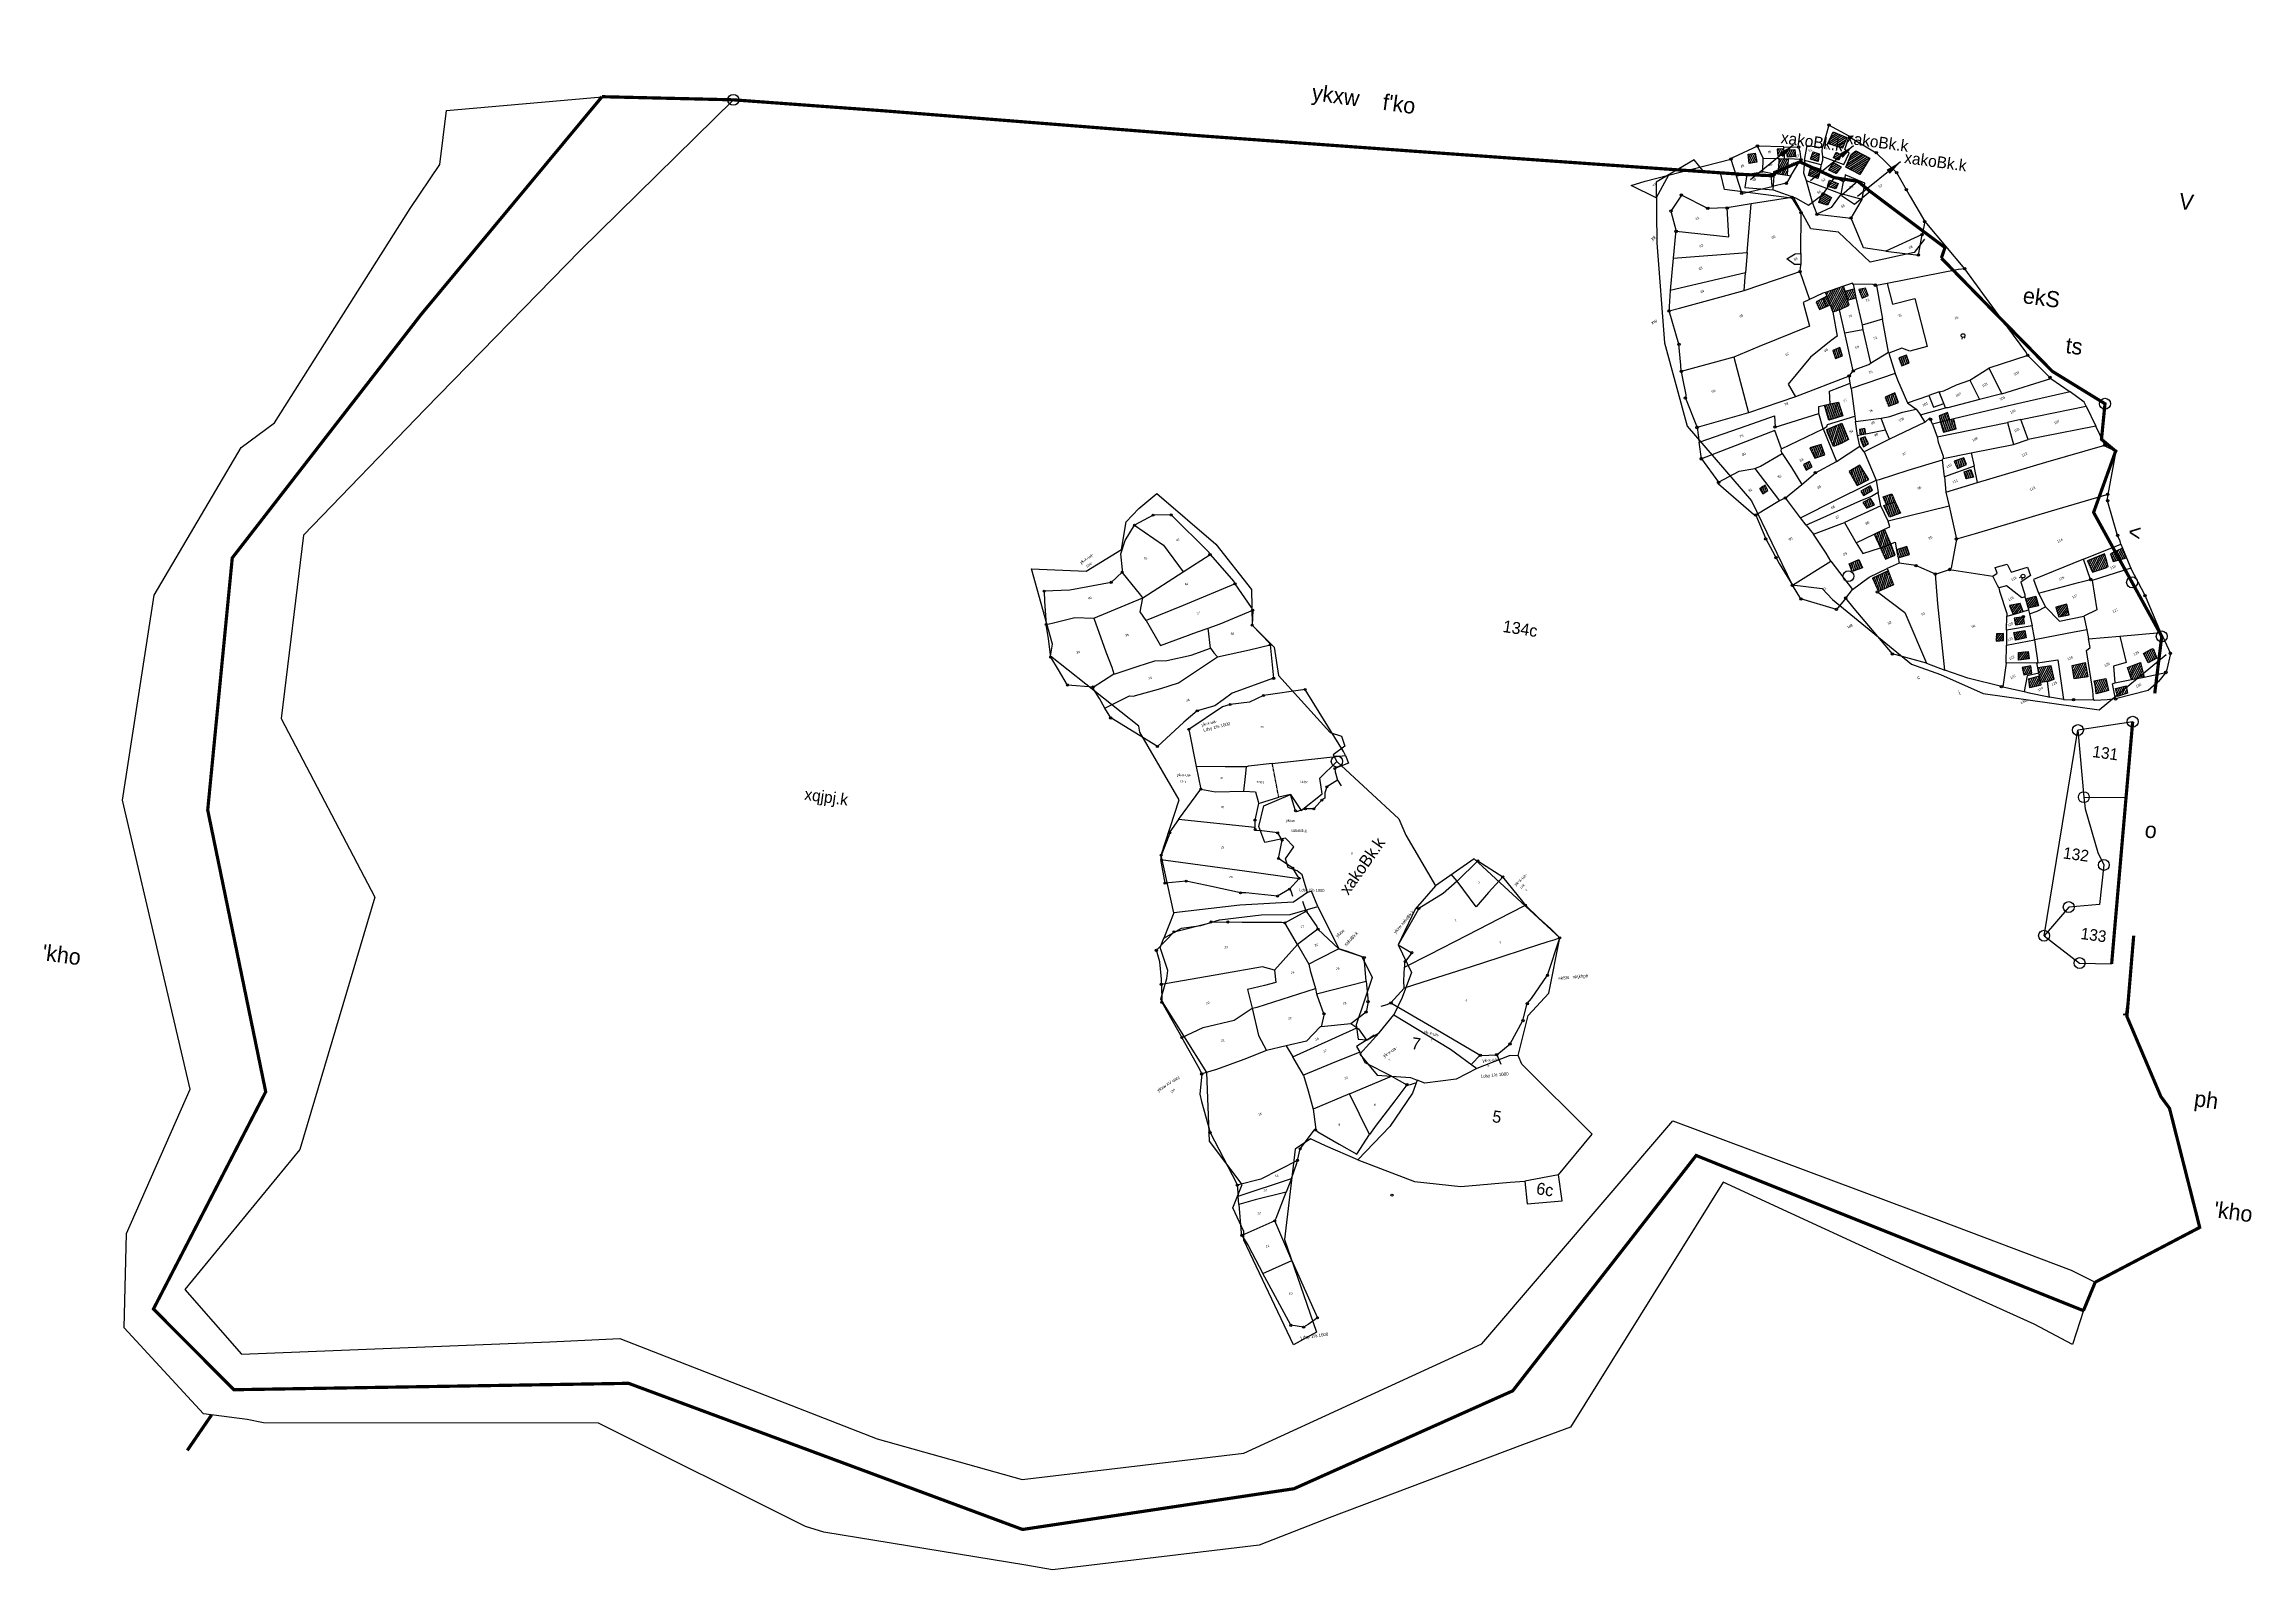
# Model space of a CAD drawing. Header units: metres. Extents: x 277956 to 279718, y 2060107 to 2062604.
# Drawn here: x 277956 to 279718, y 2060107 to 2061324 of the extents above; entities that cross this region are included whole.
import ezdxf
from ezdxf.enums import TextEntityAlignment as Align

# ---------------------------------------------------------------- set-up
doc = ezdxf.new("R2010")
doc.units = ezdxf.units.M
for name, pattern in [('DASHDOT', [1, 0.5, -0.25, 0, -0.25]), ('DASHED', [0.75, 0.5, -0.25]), ('DIVIDE', [1.25, 0.5, -0.25, 0, -0.25, 0, -0.25])]:
    doc.linetypes.add(name, pattern=pattern)
for name, color, linetype in [('OFF', 1, 'Continuous'), ('OTHERS', 1, 'Continuous'), ('POLY_PARCEL', 6, 'Continuous'), ('POLY_ROAD', 30, 'Continuous'), ('POLY_SUBPARCEL', 6, 'DASHED'), ('POLY_WATER', 4, 'Continuous'), ('SYM_ARROW', 1, 'Continuous'), ('SYM_STONE', 1, 'Continuous'), ('SYM_WELL', 1, 'Continuous'), ('TEXT_MAPIN', 7, 'Continuous'), ('TEXT_MAPOUT', 7, 'Continuous'), ('TEXT_PARCEL', 7, 'Continuous'), ('V_BOUND_LINE', 7, 'Continuous'), ('V_BOUND_STREAM_LINE', 7, 'DASHDOT'), ('V_DIVIDE_LINE', 7, 'DIVIDE')]:
    doc.layers.add(name, color=color, linetype=linetype)
doc.styles.get("Standard").update_dxf_attribs({"font": 'simplex.shx'})
doc.styles.add('TEXT_MAP', font='')
doc.styles.get('TEXT_MAP').set_extended_font_data('Kruti Dev 050')
doc.dimstyles.get("Standard").update_dxf_attribs({"dimtxt": 0.18, "dimasz": 0.18, "dimexe": 0.18, "dimexo": 0.0625, "dimgap": 0.09, "dimtad": 0, "dimtih": 1, "dimtoh": 1, "dimdec": 4, "dimzin": 0, "dimdsep": 46, "dimtxsty": 'Standard', "dimcen": 0.09, "dimadec": 0, "dimazin": 0, "dimtfac": 1, "dimtdec": 4, "dimtofl": 0, "dimtmove": 0, "dimatfit": 3, "dimfxl": 0, "dimtolj": 1, "dimtzin": 0, "dimarcsym": 0})
pattern_1 = [(27.23719, (276297.2136, 2060273.034), (-2.926867, 5.685987), [])]
pattern_2 = [(357.23719, (276297.2136, 2060273.034), (0.308252, 6.387642), [])]
pattern_3 = [(37.23719, (276297.2136, 2060273.034), (-3.869762, 5.091359), [])]
pattern_4 = [(17.23719, (276297.2136, 2060273.034), (-1.89504, 6.107849), [])]

# ---------------------------------------------------------------- blocks, each defined once
blk = doc.blocks.new('STONE')
blk.add_circle((0, 0), 0.851)
blk = doc.blocks.new('55')
at = {"layer": 'POLY_PARCEL'}
for points in [[(277593.8, 2061117.7), (277576.7, 2061150.4)], [(277593.8, 2061117.7), (277693.1, 2061178.1), (277777.1, 2061093)], [(277593.8, 2061117.7), (277527.7, 2061081.9), (277417.8, 2061044.2), (277390.4, 2061013.9), (277304.7, 2060919.9), (277350.4, 2060877.1), (277312.8, 2060845.8), (277308.6, 2060827.5)], [(277777.1, 2061093), (277707.4, 2061043.7), (277645, 2060999), (277593.8, 2061117.7)], [(277840.8, 2060960.9), (277834.1, 2060976.9), (277777.1, 2061093)], [(277308.6, 2060827.5), (277418.6, 2060853.5), (277584, 2060895.6), (277775.2, 2060944.5), (277840.8, 2060960.9)], [(277840.8, 2060960.9), (277880.6, 2060899.6), (277917.5, 2060845.7), (277945.7, 2060801.2)], [(277288.6, 2060744.6), (277294.3, 2060774.3), (277308.6, 2060827.5)], [(277945.7, 2060801.2), (277924.8, 2060798.1), (277895.1, 2060796.2), (277799.6, 2060787.6), (277687.8, 2060777.9), (277571.5, 2060767.8), (277397.7, 2060753.9), (277288.6, 2060744.6)], [(277529, 2060409.7), (277591.8, 2060399), (277654, 2060429.1), (277726.1, 2060509.2), (277758.6, 2060572), (277779.9, 2060588.4), (277863.7, 2060664.9), (277945.7, 2060801.2)], [(277288.6, 2060744.6), (277223.1, 2060698.5), (277360.7, 2060569), (277529, 2060409.7)], [(277223.1, 2060698.5), (277205.3, 2060695.1), (277180.6, 2060694)], [(277526.9, 2060411.7), (277485.5, 2060385.8)], [(277591.8, 2060399), (277600, 2060358.3)]]:
    blk.add_lwpolyline(points, dxfattribs=at)
at = {"layer": 'SYM_STONE', "xscale": 5.116060629488364, "yscale": 5.116060629488364, "zscale": 5.116060629488364, "rotation": 352.2371871413348}
for p in [(277693.1, 2061178.1), (277777.1, 2061093), (277417.8, 2061044.2), (277350.4, 2060877.1), (277840.8, 2060960.9), (277316.3, 2060848.7), (277945.7, 2060801.2), (277223.1, 2060698.5), (277863.7, 2060664.9), (277758.6, 2060572), (277654, 2060429.1), (277726.1, 2060509.2), (277526.9, 2060411.7), (277591.8, 2060399)]:
    blk.add_blockref('STONE', p, dxfattribs=at)
at = {"layer": 'TEXT_MAPOUT', "style": 'TEXT_MAP'}
for s, height, rotation, p in [('yk-x-ua-', 12.79, 30.89018, (277820.5, 2061043.9)), ('ykxw xakoBk.k', 12.79, 36.6271, (277304.3, 2060965.6)), ('134', 9.21, 32.02633, (277837.7, 2061027.4)), ('c', 9.21, 27.2136, (277856.7, 2061015.3)), ('ekSts   vk{khph', 12.79, 352.23719, (277902.7, 2060636.9)), ('yk-x-ua-', 12.79, 332.80154, (277324, 2060550.8)), ('7', 9.21, 352.23719, (277345.2, 2060511.2)), ('yk-x-ua-', 12.79, 352.23719, (277529.9, 2060382.1)), ('5', 9.21, 352.23719, (277545.4, 2060360.5)), ('Ldsy 1% 1000', 12.79, 352.23719, (277509.3, 2060322.3))]:
    blk.add_text(s, height=height, rotation=rotation, dxfattribs=at).set_placement(p)
at = {"layer": 'TEXT_PARCEL', "style": 'TEXT_MAP'}
for s, p in [('2', (277678.8, 2061087.8)), ('1', (277550.8, 2060960.2)), ('3', (277707.7, 2060834.1)), ('4', (277521, 2060635.3))]:
    blk.add_text(s, height=9.21, rotation=352.23719, dxfattribs=at).set_placement(p, align=Align.CENTER)
blk = doc.blocks.new('MOTWELL')
for points in [[(-1.5, 3), (-0.8, 1.5)], [(1.5, 3), (0.8, 1.5)]]:
    blk.add_lwpolyline(points)
blk.add_circle((0, 0), 1.74)
blk = doc.blocks.new('25')
at = {"layer": 'OTHERS'}
h = blk.add_hatch(dxfattribs=at)
h.set_pattern_fill('ANSI31', color=256, scale=51.160606, angle=342.23719, style=0)
h.set_pattern_definition(pattern_1)
h.paths.add_polyline_path([(280463.5, 2062218.9), (280488.9, 2062206), (280502.9, 2062236.2), (280479.4, 2062248.8)])
h = blk.add_hatch(dxfattribs=at)
h.set_pattern_fill('ANSI31', color=256, scale=51.160606, angle=342.23719, style=0)
h.set_pattern_definition(pattern_1)
h.paths.add_polyline_path([(280589.5, 2062150.2), (280579.4, 2062157.7), (280563.2, 2062169.8), (280527.3, 2062126.3), (280551.8, 2062103.4)])
h = blk.add_hatch(dxfattribs=at)
h.set_pattern_fill('ANSI31', color=256, scale=51.160606, angle=342.23719, style=0)
h.set_pattern_definition(pattern_1)
h.paths.add_polyline_path([(280565.6, 2062180.7), (280586.5, 2062169.5), (280598.1, 2062189), (280577.4, 2062202.3)])
h = blk.add_hatch(dxfattribs=at)
h.set_pattern_fill('ANSI31', color=256, scale=51.160606, angle=342.23719, style=0)
h.set_pattern_definition(pattern_1)
h.paths.add_polyline_path([(280617, 2062141.1), (280630, 2062163.6), (280604.1, 2062180.4), (280590.9, 2062156.5)])
h.paths.add_polyline_path([(280611, 2062133.1), (280631.7, 2062130.3), (280633.3, 2062142.7), (280612.7, 2062145.5)], flags=9)
h = blk.add_hatch(dxfattribs=at)
h.set_pattern_fill('ANSI31', color=256, scale=51.160606, angle=312.23719, style=0)
h.set_pattern_definition(pattern_2)
h.paths.add_polyline_path([(280637.2, 2062027.7), (280663, 2062047.7), (280665.5, 2062050.5), (280642.8, 2062079.8), (280615.5, 2062057.3)])
h = blk.add_hatch(dxfattribs=at)
h.set_pattern_fill('ANSI31', color=256, scale=51.160606, angle=312.23719, style=0)
h.set_pattern_definition(pattern_2)
h.paths.add_polyline_path([(280655.7, 2062102.2), (280674.2, 2062078.5), (280693.3, 2062098.6), (280679.2, 2062118.3)])
h = blk.add_hatch(dxfattribs=at)
h.set_pattern_fill('ANSI31', color=256, scale=51.160606, angle=312.23719, style=0)
h.set_pattern_definition(pattern_2)
h.paths.add_polyline_path([(280781.6, 2062135.6), (280740.9, 2062112), (280774.6, 2062066.5), (280810.4, 2062089.5)])
h = blk.add_hatch(dxfattribs=at)
h.set_pattern_fill('ANSI31', color=256, scale=51.160606, angle=312.23719, style=0)
h.set_pattern_definition(pattern_2)
h.paths.add_polyline_path([(280668.9, 2061959.1), (280687, 2061970.8), (280667.8, 2061998.5), (280649.6, 2061984.1)])
h = blk.add_hatch(dxfattribs=at)
h.set_pattern_fill('ANSI31', color=256, scale=51.160606, angle=312.23719, style=0)
h.set_pattern_definition(pattern_2)
h.paths.add_polyline_path([(280702.4, 2062003.6), (280731.3, 2062013.7), (280717.4, 2062042.4), (280686.8, 2062029.7)])
h = blk.add_hatch(dxfattribs=at)
h.set_pattern_fill('ANSI31', color=256, scale=51.160606, angle=312.23719, style=0)
h.set_pattern_definition(pattern_2)
h.paths.add_polyline_path([(280756.5, 2062049.8), (280748, 2062068.4), (280727.5, 2062056.5), (280738.1, 2062038.2)])
h = blk.add_hatch(dxfattribs=at)
h.set_pattern_fill('ANSI31', color=256, scale=51.160606, angle=312.23719, style=0)
h.set_pattern_definition(pattern_2)
h.paths.add_polyline_path([(280836.2, 2061978.9), (280808.9, 2062030.4), (280787.5, 2062029.9), (280744.6, 2062002.7), (280771.5, 2061950.7)])
h = blk.add_hatch(dxfattribs=at)
h.set_pattern_fill('ANSI31', color=256, scale=51.160606, angle=312.23719, style=0)
h.set_pattern_definition(pattern_2)
h.paths.add_polyline_path([(280609.4, 2061928.5), (280637.5, 2061942.8), (280621.8, 2061976.2), (280589.6, 2061954.2)])
h = blk.add_hatch(dxfattribs=at)
h.set_pattern_fill('ANSI31', color=256, scale=51.160606, angle=342.23719, style=0)
h.set_pattern_definition(pattern_1)
h.paths.add_polyline_path([(280479.9, 2061633.4), (280485.9, 2061650.9), (280417.8, 2061670.5), (280415.1, 2061657), (280406.5, 2061624.2), (280398.6, 2061595.8), (280424, 2061589.4), (280462.3, 2061583.1), (280467.9, 2061600.7)])
h = blk.add_hatch(dxfattribs=at)
h.set_pattern_fill('ANSI31', color=256, scale=51.160606, angle=342.23719, style=0)
h.set_pattern_definition(pattern_1)
h.paths.add_polyline_path([(280399.9, 2061659.1), (280370.6, 2061663.1), (280364.7, 2061632.3), (280392.1, 2061627.2)])
h.paths.add_polyline_path([(280392.1, 2061627.2), (280406.5, 2061624.2), (280415.1, 2061657), (280399.9, 2061659.1)])
h = blk.add_hatch(dxfattribs=at)
h.set_pattern_fill('ANSI31', color=256, scale=51.160606, angle=342.23719, style=0)
h.set_pattern_definition(pattern_1)
h.paths.add_polyline_path([(280479.9, 2061633.4), (280467.9, 2061600.7), (280497.9, 2061590.8), (280511.6, 2061620.6)])
h = blk.add_hatch(dxfattribs=at)
h.set_pattern_fill('ANSI31', color=256, scale=51.160606, angle=342.23719, style=0)
h.set_pattern_definition(pattern_1)
h.paths.add_polyline_path([(280516.2, 2061576.6), (280540.1, 2061570.9), (280547.8, 2061599.1), (280524.4, 2061609.1)])
h = blk.add_hatch(dxfattribs=at)
h.set_pattern_fill('ANSI31', color=256, scale=51.160606, angle=-7.76281, style=0)
h.set_pattern_definition(pattern_3)
h.paths.add_polyline_path([(280345, 2061475), (280318.2, 2061481.7), (280309.3, 2061451.7), (280334.8, 2061445.2)])
h = blk.add_hatch(dxfattribs=at)
h.set_pattern_fill('ANSI31', color=256, scale=51.160606, angle=-7.76281, style=0)
h.set_pattern_definition(pattern_3)
h.paths.add_polyline_path([(280225.6, 2061314.7), (280196.3, 2061327.4), (280177.3, 2061335.4), (280157.8, 2061281), (280209.5, 2061264.4)])
h = blk.add_hatch(dxfattribs=at)
h.set_pattern_fill('ANSI31', color=256, scale=51.160606, angle=-7.76281, style=0)
h.set_pattern_definition(pattern_3)
h.paths.add_polyline_path([(280528.2, 2061311.7), (280499.4, 2061319.8), (280492.1, 2061289.1), (280520.4, 2061282.5)])
h = blk.add_hatch(dxfattribs=at)
h.set_pattern_fill('ANSI31', color=256, scale=51.160606, angle=-7.76281, style=0)
h.set_pattern_definition(pattern_3)
h.paths.add_polyline_path([(279829.7, 2061221.2), (279820.6, 2061222.4), (279806.1, 2061221.7), (279804.7, 2061201.3), (279827.2, 2061200.2)])
h = blk.add_hatch(dxfattribs=at)
h.set_pattern_fill('ANSI31', color=256, scale=51.160606, angle=-7.76281, style=0)
h.set_pattern_definition(pattern_3)
h.paths.add_polyline_path([(280013.1, 2061198.9), (279988.8, 2061201.9), (279984.5, 2061180.2), (280009.8, 2061176.7)])
h = blk.add_hatch(dxfattribs=at)
h.set_pattern_fill('ANSI31', color=256, scale=51.160606, angle=-7.76281, style=0)
h.set_pattern_definition(pattern_3)
h.paths.add_polyline_path([(280083.1, 2061224.6), (280042.8, 2061239), (280035.4, 2061197.4), (280072.6, 2061185.8)])
h = blk.add_hatch(dxfattribs=at)
h.set_pattern_fill('ANSI31', color=256, scale=51.160606, angle=-7.76281, style=0)
h.set_pattern_definition(pattern_3)
h.paths.add_polyline_path([(280191.3, 2061244.9), (280132.2, 2061257.4), (280128, 2061247), (280116.9, 2061192.8), (280146.1, 2061185.4), (280176.1, 2061181.3)])
h = blk.add_hatch(dxfattribs=at)
h.set_pattern_fill('ANSI31', color=256, scale=51.160606, angle=-7.76281, style=0)
h.set_pattern_definition(pattern_3)
h.paths.add_polyline_path([(280249.1, 2061180.2), (280229.5, 2061188.4), (280220.6, 2061170.7), (280240.2, 2061162.2)])
h = blk.add_hatch(dxfattribs=at)
h.set_pattern_fill('ANSI31', color=256, scale=51.160606, angle=-7.76281, style=0)
h.set_pattern_definition(pattern_3)
h.paths.add_polyline_path([(280413.9, 2061222.7), (280375.6, 2061231), (280367.1, 2061196.4), (280404.2, 2061186.2)])
h = blk.add_hatch(dxfattribs=at)
h.set_pattern_fill('ANSI31', color=256, scale=51.160606, angle=-7.76281, style=0)
h.set_pattern_definition(pattern_3)
h.paths.add_polyline_path([(280232.1, 2061154.4), (280213.4, 2061160.4), (280205.6, 2061128.8), (280227.7, 2061127.2)])
h = blk.add_hatch(dxfattribs=at)
h.set_pattern_fill('ANSI31', color=256, scale=51.160606, angle=-7.76281, style=0)
h.set_pattern_definition(pattern_3)
h.paths.add_polyline_path([(280155.9, 2061080.7), (280110.7, 2061084.2), (280104.8, 2061025.9), (280152, 2061019.1)])
h = blk.add_hatch(dxfattribs=at)
h.set_pattern_fill('ANSI31', color=256, scale=51.160606, angle=-7.76281, style=0)
h.set_pattern_definition(pattern_3)
h.paths.add_polyline_path([(280534.8, 2061020.4), (280520.8, 2061026), (280488.3, 2061039.1), (280476, 2061002.1), (280520.8, 2060985.5)])
h = blk.add_hatch(dxfattribs=at)
h.set_pattern_fill('ANSI31', color=256, scale=51.160606, angle=-7.76281, style=0)
h.set_pattern_definition(pattern_3)
h.paths.add_polyline_path([(280529.9, 2061052.3), (280498.1, 2061060.6), (280488.3, 2061039.1), (280520.8, 2061026)])
h = blk.add_hatch(dxfattribs=at)
h.set_pattern_fill('ANSI31', color=256, scale=51.160606, angle=-7.76281, style=0)
h.set_pattern_definition(pattern_3)
h.paths.add_polyline_path([(280116.9, 2060958.2), (280085.7, 2060963.4), (280085.2, 2060937.6), (280115.7, 2060930.9)])
h = blk.add_hatch(dxfattribs=at)
h.set_pattern_fill('ANSI31', color=256, scale=51.160606, angle=-7.76281, style=0)
h.set_pattern_definition(pattern_3)
h.paths.add_polyline_path([(280143.2, 2060997), (280104.1, 2061000.6), (280102.3, 2060981.9), (280141.1, 2060979.1)])
h = blk.add_hatch(dxfattribs=at)
h.set_pattern_fill('ANSI31', color=256, scale=51.160606, angle=-7.76281, style=0)
h.set_pattern_definition(pattern_3)
h.paths.add_polyline_path([(280184.3, 2060896.1), (280151.9, 2060907.1), (280142.3, 2060909.9), (280134.4, 2060863.1), (280176.1, 2060850.9)])
h = blk.add_hatch(dxfattribs=at)
h.set_pattern_fill('ANSI31', color=256, scale=51.160606, angle=-7.76281, style=0)
h.set_pattern_definition(pattern_3)
h.paths.add_polyline_path([(280191.1, 2060927.6), (280157.9, 2060936.6), (280151.9, 2060907.1), (280184.3, 2060896.1)])
h = blk.add_hatch(dxfattribs=at)
h.set_pattern_fill('ANSI31', color=256, scale=51.160606, angle=-7.76281, style=0)
h.set_pattern_definition(pattern_3)
h.paths.add_polyline_path([(280483.2, 2060882.6), (280446.5, 2060893.3), (280440.9, 2060864.6), (280477.1, 2060857.4)])
h = blk.add_hatch(dxfattribs=at)
h.set_pattern_fill('ANSI31', color=256, scale=51.160606, angle=-7.76281, style=0)
h.set_pattern_definition(pattern_3)
h.paths.add_polyline_path([(279953.3, 2060800.5), (279915, 2060808.7), (279907.9, 2060778.8), (279946.4, 2060768.5)])
h = blk.add_hatch(dxfattribs=at)
h.set_pattern_fill('ANSI31', color=256, scale=51.160606, angle=-7.76281, style=0)
h.set_pattern_definition(pattern_3)
h.paths.add_polyline_path([(280082.4, 2060780.2), (280042.6, 2060790.5), (280033, 2060745.3), (280071.3, 2060737.1)])
h = blk.add_hatch(dxfattribs=at)
h.set_pattern_fill('ANSI31', color=256, scale=51.160606, angle=-7.76281, style=0)
h.set_pattern_definition(pattern_3)
h.paths.add_polyline_path([(280094.5, 2060836.9), (280052.9, 2060843.9), (280042.6, 2060790.5), (280082.4, 2060780.2)])
h = blk.add_hatch(dxfattribs=at)
h.set_pattern_fill('ANSI31', color=256, scale=51.160606, angle=-7.76281, style=0)
h.set_pattern_definition(pattern_3)
h.paths.add_polyline_path([(280478.4, 2060832.8), (280454.2, 2060840.2), (280445.8, 2060814.9), (280471.1, 2060804.3)])
h = blk.add_hatch(dxfattribs=at)
h.set_pattern_fill('ANSI31', color=256, scale=51.160606, angle=-7.76281, style=0)
h.set_pattern_definition(pattern_3)
h.paths.add_polyline_path([(280016.8, 2060705.4), (279954.6, 2060715.3), (279944.8, 2060663.4), (280003.2, 2060650.8)])
h = blk.add_hatch(dxfattribs=at)
h.set_pattern_fill('ANSI31', color=256, scale=51.160606, angle=-7.76281, style=0)
h.set_pattern_definition(pattern_3)
h.paths.add_polyline_path([(280124.3, 2060737.5), (280086.4, 2060749.4), (280074, 2060722.2), (280115.8, 2060708.3)])
h = blk.add_hatch(dxfattribs=at)
h.set_pattern_fill('ANSI31', color=256, scale=51.160606, angle=332.23719, style=0)
h.set_pattern_definition(pattern_4)
h.paths.add_polyline_path([(280283.8, 2060273.6), (280314.2, 2060258.5), (280324.7, 2060281), (280293.8, 2060295.7)])
h = blk.add_hatch(dxfattribs=at)
h.set_pattern_fill('ANSI31', color=256, scale=51.160606, angle=332.23719, style=0)
h.set_pattern_definition(pattern_4)
h.paths.add_polyline_path([(280307.3, 2060343.7), (280298.8, 2060309.4), (280335.5, 2060296.9), (280343.1, 2060327.8)])
h = blk.add_hatch(dxfattribs=at)
h.set_pattern_fill('ANSI31', color=256, scale=51.160606, angle=332.23719, style=0)
h.set_pattern_definition(pattern_4)
h.paths.add_polyline_path([(280368.5, 2060330.3), (280357, 2060296.7), (280393.2, 2060282.1), (280404.9, 2060316.4)])
h = blk.add_hatch(dxfattribs=at)
h.set_pattern_fill('ANSI31', color=256, scale=51.160606, angle=342.23719, style=0)
h.set_pattern_definition(pattern_1)
h.paths.add_polyline_path([(280634.6, 2060312.9), (280626, 2060267.7), (280674.9, 2060253.1), (280684.7, 2060252.2), (280691.7, 2060270.7), (280700.4, 2060297.4)])
h = blk.add_hatch(dxfattribs=at)
h.set_pattern_fill('ANSI31', color=256, scale=51.160606, angle=332.23719, style=0)
h.set_pattern_definition(pattern_4)
h.paths.add_polyline_path([(280214.6, 2060252.6), (280229.8, 2060272.5), (280207.8, 2060286.9), (280191, 2060265.8)])
h = blk.add_hatch(dxfattribs=at)
h.set_pattern_fill('ANSI31', color=256, scale=51.160606, angle=332.23719, style=0)
h.set_pattern_definition(pattern_4)
h.paths.add_polyline_path([(280288.3, 2060211.9), (280300.1, 2060236.7), (280263.1, 2060254.2), (280251.4, 2060226.9)])
h = blk.add_hatch(dxfattribs=at)
h.set_pattern_fill('ANSI31', color=256, scale=51.160606, angle=332.23719, style=0)
h.set_pattern_definition(pattern_4)
h.paths.add_polyline_path([(280481.3, 2060227.1), (280442.3, 2060241.4), (280430.4, 2060205.1), (280465.2, 2060189.9)])
h = blk.add_hatch(dxfattribs=at)
h.set_pattern_fill('ANSI31', color=256, scale=51.160606, angle=342.23719, style=0)
h.set_pattern_definition(pattern_1)
h.paths.add_polyline_path([(280718.1, 2060284.6), (280710.7, 2060255.7), (280758.3, 2060239.1), (280766.7, 2060276.4)])
h = blk.add_hatch(dxfattribs=at)
h.set_pattern_fill('ANSI31', color=256, scale=51.160606, angle=342.23719, style=0)
h.set_pattern_definition(pattern_1)
h.paths.add_polyline_path([(280243, 2060117.8), (280214, 2060131.7), (280203.5, 2060106.2), (280230.7, 2060093.6)])
h = blk.add_hatch(dxfattribs=at)
h.set_pattern_fill('ANSI31', color=256, scale=51.160606, angle=332.23719, style=0)
h.set_pattern_definition(pattern_4)
h.paths.add_polyline_path([(280233.7, 2060184.4), (280218.6, 2060161.5), (280252.9, 2060142.9), (280265.2, 2060166.6)])
h = blk.add_hatch(dxfattribs=at)
h.set_pattern_fill('ANSI31', color=256, scale=51.160606, angle=342.23719, style=0)
h.set_pattern_definition(pattern_1)
h.paths.add_polyline_path([(280231.4, 2060038.9), (280237.3, 2060047.8), (280247.2, 2060070.1), (280210, 2060083.7), (280194.1, 2060054.5)])
h = blk.add_hatch(dxfattribs=at)
h.set_pattern_fill('ANSI31', color=256, scale=51.160606, angle=342.23719, style=0)
h.set_pattern_definition(pattern_1)
h.paths.add_polyline_path([(280284.8, 2060028.6), (280304.1, 2060074.4), (280259.5, 2060098), (280251.4, 2060079.7), (280247.2, 2060070.1), (280237.3, 2060047.8), (280259.8, 2060036.5)])
h = blk.add_hatch(dxfattribs=at)
h.set_pattern_fill('ANSI31', color=256, scale=51.160606, angle=342.23719, style=0)
h.set_pattern_definition(pattern_1)
h.paths.add_polyline_path([(280389.9, 2059964.9), (280412.8, 2060012.7), (280367.1, 2060031.9), (280345.6, 2059987.9)])
h = blk.add_hatch(dxfattribs=at)
h.set_pattern_fill('ANSI31', color=256, scale=51.160606, angle=342.23719, style=0)
h.set_pattern_definition(pattern_1)
h.paths.add_polyline_path([(280380, 2059896), (280422.7, 2059879.7), (280441.4, 2059921.5), (280400.8, 2059938.5), (280392.1, 2059918.8)])
h = blk.add_hatch(dxfattribs=at)
h.set_pattern_fill('ANSI31', color=256, scale=51.160606, angle=342.23719, style=0)
h.set_pattern_definition(pattern_1)
h.paths.add_polyline_path([(280529.2, 2059907.9), (280515.5, 2059863.8), (280558.9, 2059844.6), (280577.8, 2059895.7)])
h = blk.add_hatch(dxfattribs=at)
h.set_pattern_fill('ANSI31', color=256, scale=51.160606, angle=342.23719, style=0)
h.set_pattern_definition(pattern_1)
h.paths.add_polyline_path([(280601, 2059879.1), (280636.8, 2059874.7), (280645.3, 2059911), (280638.7, 2059913.9), (280606.9, 2059916.8)])
h = blk.add_hatch(dxfattribs=at)
h.set_pattern_fill('ANSI31', color=256, scale=51.160606, angle=342.23719, style=0)
h.set_pattern_definition(pattern_1)
h.paths.add_polyline_path([(280448.7, 2059871), (280437.5, 2059843.6), (280474.9, 2059832), (280486.2, 2059856.9)])
at = {"layer": 'OFF'}
blk.add_lwpolyline([(280431, 2061167), (280443, 2061129.6)], dxfattribs=at)
at = {"layer": 'OTHERS'}
for points in [[(280502.9, 2062236.2), (280488.9, 2062206), (280463.5, 2062218.9), (280479.4, 2062248.8), (280502.9, 2062236.2)], [(280563.2, 2062169.8), (280527.3, 2062126.3)], [(280563.2, 2062169.8), (280579.4, 2062157.7)], [(280598.1, 2062189), (280577.4, 2062202.3), (280565.6, 2062180.7), (280586.5, 2062169.5)], [(280579.4, 2062157.7), (280589.5, 2062150.2)], [(280586.5, 2062169.5), (280598.1, 2062189)], [(280604.1, 2062180.4), (280630, 2062163.6), (280617, 2062141.1), (280590.9, 2062156.5), (280604.1, 2062180.4)], [(280527.3, 2062126.3), (280551.8, 2062103.4)], [(280589.5, 2062150.2), (280551.8, 2062103.4)], [(280615.5, 2062057.3), (280642.8, 2062079.8), (280665.5, 2062050.5)], [(280655.7, 2062102.2), (280679.2, 2062118.3), (280693.3, 2062098.6), (280674.2, 2062078.5), (280655.7, 2062102.2)], [(280740.9, 2062112), (280781.6, 2062135.6), (280810.4, 2062089.5), (280774.6, 2062066.5), (280740.9, 2062112)], [(280663, 2062047.7), (280637.2, 2062027.7), (280615.5, 2062057.3)], [(280649.6, 2061984.1), (280667.8, 2061998.5), (280687, 2061970.8), (280668.9, 2061959.1), (280649.6, 2061984.1)], [(280686.8, 2062029.7), (280717.4, 2062042.4), (280731.3, 2062013.7), (280702.4, 2062003.6), (280686.8, 2062029.7)], [(280727.5, 2062056.5), (280748, 2062068.4), (280756.5, 2062049.8), (280738.1, 2062038.2), (280727.5, 2062056.5)], [(280744.6, 2062002.7), (280787.5, 2062029.9), (280808.9, 2062030.4), (280836.2, 2061978.9), (280771.5, 2061950.7), (280744.6, 2062002.7)], [(280589.6, 2061954.2), (280621.8, 2061976.2), (280637.5, 2061942.8), (280609.4, 2061928.5), (280589.6, 2061954.2)], [(280417.8, 2061670.5), (280415.1, 2061657)], [(280485.9, 2061650.9), (280417.8, 2061670.5)], [(280399.9, 2061659.1), (280370.6, 2061663.1), (280364.7, 2061632.3), (280392.1, 2061627.2)], [(280392.1, 2061627.2), (280399.9, 2061659.1)], [(280392.1, 2061627.2), (280406.5, 2061624.2)], [(280406.5, 2061624.2), (280398.6, 2061595.8)], [(280424, 2061589.4), (280398.6, 2061595.8)], [(280415.1, 2061657), (280399.9, 2061659.1)], [(280406.5, 2061624.2), (280415.1, 2061657)], [(280424, 2061589.4), (280462.3, 2061583.1), (280467.9, 2061600.7)], [(280467.9, 2061600.7), (280479.9, 2061633.4)], [(280467.9, 2061600.7), (280497.9, 2061590.8)], [(280479.9, 2061633.4), (280485.9, 2061650.9)], [(280479.9, 2061633.4), (280511.6, 2061620.6)], [(280511.6, 2061620.6), (280497.9, 2061590.8)], [(280524.4, 2061609.1), (280516.2, 2061576.6), (280540.1, 2061570.9), (280547.8, 2061599.1), (280524.4, 2061609.1)], [(280318.2, 2061481.7), (280309.3, 2061451.7), (280334.8, 2061445.2), (280345, 2061475), (280318.2, 2061481.7)], [(280196.3, 2061327.4), (280225.6, 2061314.7), (280209.5, 2061264.4), (280157.8, 2061281), (280177.3, 2061335.4)], [(280177.3, 2061335.4), (280196.3, 2061327.4)], [(280499.4, 2061319.8), (280492.1, 2061289.1), (280520.4, 2061282.5), (280528.2, 2061311.7), (280499.4, 2061319.8)], [(279806.1, 2061221.7), (279804.7, 2061201.3), (279827.2, 2061200.2), (279829.7, 2061221.2), (279820.6, 2061222.4), (279806.1, 2061221.7)], [(279988.8, 2061201.9), (279984.5, 2061180.2), (280009.8, 2061176.7), (280013.1, 2061198.9), (279988.8, 2061201.9)], [(280042.8, 2061239), (280035.4, 2061197.4), (280072.6, 2061185.8), (280083.1, 2061224.6), (280042.8, 2061239)], [(280132.2, 2061257.4), (280191.3, 2061244.9), (280176.1, 2061181.3), (280146.1, 2061185.4), (280116.9, 2061192.8), (280128, 2061247), (280132.2, 2061257.4)], [(280240.2, 2061162.2), (280249.1, 2061180.2), (280229.5, 2061188.4), (280220.6, 2061170.7)], [(280375.6, 2061231), (280367.1, 2061196.4), (280404.2, 2061186.2), (280413.9, 2061222.7), (280375.6, 2061231)], [(280213.4, 2061160.4), (280205.6, 2061128.8), (280227.7, 2061127.2), (280232.1, 2061154.4), (280213.4, 2061160.4)], [(280220.6, 2061170.7), (280240.2, 2061162.2)], [(280110.7, 2061084.2), (280104.8, 2061025.9), (280152, 2061019.1), (280155.9, 2061080.7), (280110.7, 2061084.2)], [(280488.3, 2061039.1), (280476, 2061002.1), (280520.8, 2060985.5), (280534.8, 2061020.4)], [(280520.8, 2061026), (280529.9, 2061052.3), (280498.1, 2061060.6), (280488.3, 2061039.1)], [(280520.8, 2061026), (280488.3, 2061039.1)], [(280534.8, 2061020.4), (280520.8, 2061026)], [(280115.7, 2060930.9), (280116.9, 2060958.2), (280085.7, 2060963.4), (280085.2, 2060937.6), (280115.7, 2060930.9)], [(280104.1, 2061000.6), (280102.3, 2060981.9), (280141.1, 2060979.1), (280143.2, 2060997), (280104.1, 2061000.6)], [(280184.3, 2060896.1), (280176.1, 2060850.9), (280134.4, 2060863.1), (280142.3, 2060909.9), (280151.9, 2060907.1)], [(280151.9, 2060907.1), (280157.9, 2060936.6), (280191.1, 2060927.6), (280184.3, 2060896.1)], [(280151.9, 2060907.1), (280184.3, 2060896.1)], [(280477.1, 2060857.4), (280483.2, 2060882.6), (280446.5, 2060893.3), (280440.9, 2060864.6), (280477.1, 2060857.4)], [(279953.3, 2060800.5), (279946.4, 2060768.5), (279907.9, 2060778.8), (279915, 2060808.7), (279953.3, 2060800.5)], [(280042.6, 2060790.5), (280033, 2060745.3), (280071.3, 2060737.1), (280082.4, 2060780.2)], [(280052.9, 2060843.9), (280042.6, 2060790.5)], [(280042.6, 2060790.5), (280082.4, 2060780.2)], [(280052.9, 2060843.9), (280094.5, 2060836.9)], [(280082.4, 2060780.2), (280094.5, 2060836.9)], [(280478.4, 2060832.8), (280471.1, 2060804.3), (280445.8, 2060814.9), (280454.2, 2060840.2), (280478.4, 2060832.8)], [(280016.8, 2060705.4), (279954.6, 2060715.3), (279944.8, 2060663.4)], [(280016.8, 2060705.4), (280003.2, 2060650.8), (279944.8, 2060663.4)], [(280074, 2060722.2), (280115.8, 2060708.3), (280124.3, 2060737.5), (280086.4, 2060749.4)], [(280086.4, 2060749.4), (280074, 2060722.2)], [(280293.8, 2060295.7), (280283.8, 2060273.6), (280314.2, 2060258.5), (280324.7, 2060281), (280293.8, 2060295.7)], [(280335.5, 2060296.9), (280343.1, 2060327.8), (280307.3, 2060343.7), (280298.8, 2060309.4)], [(280298.8, 2060309.4), (280335.5, 2060296.9)], [(280368.5, 2060330.3), (280404.9, 2060316.4), (280393.2, 2060282.1), (280357, 2060296.7)], [(280368.5, 2060330.3), (280357, 2060296.7)], [(280684.7, 2060252.2), (280691.7, 2060270.7), (280700.4, 2060297.4), (280634.6, 2060312.9), (280626, 2060267.7), (280674.9, 2060253.1), (280684.7, 2060252.2)], [(280229.8, 2060272.5), (280207.8, 2060286.9), (280191, 2060265.8), (280214.6, 2060252.6), (280229.8, 2060272.5)], [(280251.4, 2060226.9), (280263.1, 2060254.2), (280300.1, 2060236.7), (280288.3, 2060211.9), (280251.4, 2060226.9)], [(280465.2, 2060189.9), (280481.3, 2060227.1), (280442.3, 2060241.4), (280430.4, 2060205.1), (280465.2, 2060189.9)], [(280766.7, 2060276.4), (280718.1, 2060284.6), (280710.7, 2060255.7), (280758.3, 2060239.1)], [(280766.7, 2060276.4), (280758.3, 2060239.1)], [(280214, 2060131.7), (280203.5, 2060106.2), (280230.7, 2060093.6), (280243, 2060117.8), (280214, 2060131.7)], [(280233.7, 2060184.4), (280265.2, 2060166.6), (280252.9, 2060142.9), (280218.6, 2060161.5), (280233.7, 2060184.4)], [(280237.3, 2060047.8), (280231.4, 2060038.9), (280194.1, 2060054.5), (280210, 2060083.7), (280247.2, 2060070.1)], [(280237.3, 2060047.8), (280247.2, 2060070.1)], [(280247.2, 2060070.1), (280251.4, 2060079.7)], [(280251.4, 2060079.7), (280259.5, 2060098)], [(280259.8, 2060036.5), (280284.8, 2060028.6), (280304.1, 2060074.4), (280259.5, 2060098)], [(280259.8, 2060036.5), (280237.3, 2060047.8)], [(280345.6, 2059987.9), (280367.1, 2060031.9), (280412.8, 2060012.7), (280389.9, 2059964.9), (280345.6, 2059987.9)], [(280400.8, 2059938.5), (280441.4, 2059921.5), (280422.7, 2059879.7), (280380, 2059896), (280392.1, 2059918.8), (280400.8, 2059938.5)], [(280515.5, 2059863.8), (280529.2, 2059907.9), (280577.8, 2059895.7), (280558.9, 2059844.6)], [(280601, 2059879.1), (280606.9, 2059916.8), (280638.7, 2059913.9), (280645.3, 2059911), (280636.8, 2059874.7), (280601, 2059879.1)], [(280437.5, 2059843.6), (280448.7, 2059871), (280486.2, 2059856.9), (280474.9, 2059832), (280437.5, 2059843.6)], [(280515.5, 2059863.8), (280558.9, 2059844.6)]]:
    blk.add_lwpolyline(points, dxfattribs=at)
at = {"layer": 'POLY_PARCEL'}
for points in [[(280111.6, 2062312.7), (280062.7, 2062402.3), (280114.4, 2062385.3), (280196.9, 2062353.6)], [(280196.9, 2062353.6), (280111.6, 2062312.7)], [(280196.9, 2062353.6), (280417.8, 2062270.3)], [(280128, 2062241.5), (280101.1, 2062170.3)], [(280303.2, 2062132.1), (280244.2, 2062171.6), (280193.3, 2062267.5), (280128, 2062241.5)], [(280417.8, 2062270.3), (280398.5, 2062208.9)], [(280525, 2062253.1), (280427.6, 2062269.9), (280417.8, 2062270.3)], [(280516.3, 2062204.6), (280525, 2062253.1)], [(280602.1, 2062195.7), (280525, 2062253.1)], [(280101.1, 2062170.3), (280094.4, 2062164.6), (280034.8, 2062096.6)], [(280101.1, 2062170.3), (280246.9, 2062042.4), (280303.2, 2062132.1)], [(280398.5, 2062208.9), (280377.6, 2062144.5), (280483.9, 2062101.1)], [(280398.5, 2062208.9), (280486.9, 2062164.7)], [(280486.9, 2062164.7), (280516.3, 2062204.6)], [(280507.7, 2062142.2), (280486.9, 2062164.7)], [(280516.3, 2062204.6), (280563.2, 2062169.8)], [(280579.4, 2062157.7), (280586.5, 2062169.5)], [(280598.1, 2062189), (280602.1, 2062195.7)], [(280602.1, 2062195.7), (280645.6, 2062163)], [(280645.6, 2062163), (280640.2, 2062147.6), (280626.3, 2062120.3)], [(280820.9, 2062088.8), (280783.3, 2062164.8), (280719.9, 2062112.9), (280715, 2062111.6)], [(280034.8, 2062096.6), (279958.2, 2062005.7)], [(280034.8, 2062096.6), (280268.4, 2061956.5)], [(280268.4, 2061956.5), (280383.6, 2062093.4)], [(280383.6, 2062093.4), (280303.2, 2062132.1)], [(280427.3, 2061839.6), (280514.4, 2061961.7), (280519.3, 2062026.7), (280383.6, 2062093.4)], [(280483.9, 2062101.1), (280507.7, 2062142.2)], [(280562.4, 2062093.5), (280532.8, 2062080.8), (280483.9, 2062101.1)], [(280507.7, 2062142.2), (280516.1, 2062136.7), (280527.3, 2062126.3)], [(280551.8, 2062103.4), (280562.4, 2062093.5)], [(280562.4, 2062093.5), (280626.3, 2062120.3)], [(280626.3, 2062120.3), (280589.5, 2062150.2)], [(280635.5, 2062109.8), (280606.4, 2062075.2), (280597.3, 2062047.1)], [(280635.5, 2062109.8), (280674.8, 2062149)], [(280675.6, 2062062.1), (280635.5, 2062109.8)], [(280674.8, 2062149), (280715, 2062111.6)], [(280697.9, 2062084), (280688.2, 2062072), (280675.6, 2062062.1)], [(280715, 2062111.6), (280706.5, 2062100.8), (280697.9, 2062084)], [(280697.9, 2062084), (280744.4, 2062014.6), (280784.5, 2062038.1), (280779.1, 2062057.1), (280820.9, 2062088.8)], [(280820.9, 2062088.8), (280824.7, 2062075.7), (280866.5, 2061981.8), (280885.2, 2061879.1), (280875.6, 2061778.8), (280865.8, 2061672.7)], [(279958.2, 2062005.7), (279920.5, 2061960.1), (279911.1, 2061947.1)], [(280220.1, 2061898.8), (279958.2, 2062005.7)], [(280597.3, 2062047.1), (280570.3, 2061969), (280558.4, 2061922.9)], [(280597.3, 2062047.1), (280674.3, 2061933)], [(280663, 2062047.7), (280665.5, 2062050.5)], [(280706.1, 2061963.6), (280663, 2062047.7)], [(280665.5, 2062050.5), (280675.6, 2062062.1)], [(279819.5, 2061739.7), (279831.6, 2061759.4), (279870, 2061826.3), (279911.1, 2061947.1)], [(279911.1, 2061947.1), (279948.5, 2061932.7), (280079.6, 2061884.8), (280178.7, 2061849.1)], [(280268.4, 2061956.5), (280220.1, 2061898.8)], [(280674.3, 2061933), (280615.6, 2061912.8), (280558.4, 2061922.9)], [(280558.4, 2061922.9), (280652.9, 2061839.2)], [(280674.3, 2061933), (280706.1, 2061963.6)], [(280725.2, 2061871.6), (280674.3, 2061933)], [(280725.2, 2061871.6), (280767.4, 2061914.2), (280725.9, 2061981.1), (280711.3, 2061964.8), (280706.1, 2061963.6)], [(280178.7, 2061849.1), (280220.1, 2061898.8)], [(280178.7, 2061849.1), (280357.8, 2061796.4), (280386.2, 2061787.5)], [(280403.4, 2061806.4), (280385, 2061820.4), (280373.7, 2061853.4), (280409.4, 2061850.3), (280427.3, 2061839.6)], [(280427.3, 2061839.6), (280403.4, 2061806.4)], [(280686.7, 2061665.9), (280626.2, 2061723.8), (280652.9, 2061839.2)], [(280652.9, 2061839.2), (280668.4, 2061845.4), (280725.2, 2061871.6)], [(280386.2, 2061787.5), (280356.2, 2061683.2)], [(280386.2, 2061787.5), (280393.9, 2061793.9), (280403.4, 2061806.4)], [(279819.5, 2061739.7), (279808.1, 2061716.3), (279784.3, 2061659.9), (279775.6, 2061651), (279748.4, 2061538.3)], [(280007.2, 2061671), (279819.5, 2061739.7)], [(280007.2, 2061671), (279933.3, 2061474.1)], [(280356.2, 2061683.2), (280330.8, 2061688.1), (280300, 2061603.6), (280105.7, 2061649), (280007.2, 2061671)], [(280417.8, 2061670.5), (280408.9, 2061673.8), (280356.2, 2061683.2)], [(280865.8, 2061672.7), (280830.3, 2061639.6)], [(280885.8, 2061447.1), (280867.9, 2061663.3), (280865.8, 2061672.7)], [(280398.6, 2061595.8), (280360.9, 2061515.9), (280333.3, 2061515), (280236.9, 2061509.4), (280113.2, 2061475.1), (280107.4, 2061421.7)], [(280390.7, 2061507.8), (280424, 2061589.4)], [(280497.9, 2061590.8), (280459, 2061494.7)], [(280519.2, 2061637.2), (280519.6, 2061641.2), (280485.9, 2061650.9)], [(280519.2, 2061637.2), (280511.6, 2061620.6)], [(280586.6, 2061583.3), (280578, 2061593.8), (280519.2, 2061637.2)], [(280686.7, 2061665.9), (280775.7, 2061585.9), (280830.3, 2061639.6)], [(280830.3, 2061639.6), (280686.7, 2061665.9)], [(279748.4, 2061538.3), (279723.6, 2061489.9)], [(279933.3, 2061474.1), (279748.4, 2061538.3)], [(280335.7, 2061377.3), (280390.7, 2061507.8)], [(280451.2, 2061479.3), (280390.7, 2061507.8)], [(280622.4, 2061567.1), (280594.6, 2061494.4), (280673, 2061463.7), (280608.7, 2061293.2), (280546.9, 2061317), (280529.5, 2061341.8), (280479.7, 2061355.4)], [(280586.6, 2061583.3), (280532.8, 2061469.7)], [(280622.4, 2061567.1), (280586.6, 2061583.3)], [(280885.8, 2061447.1), (280865.8, 2061457.7), (280622.4, 2061567.1)], [(279694.8, 2061435.5), (279723.6, 2061489.9)], [(279694.8, 2061435.5), (279696.3, 2061328.9)], [(279955.1, 2061295.7), (279974.3, 2061365.2), (279694.8, 2061435.5)], [(279723.6, 2061489.9), (279902.4, 2061438), (280004.6, 2061409.7), (279982.7, 2061374.4), (280142.7, 2061322.9)], [(280107.4, 2061421.7), (279933.3, 2061474.1)], [(280451.2, 2061479.3), (280403.9, 2061363.6)], [(280459, 2061494.7), (280451.2, 2061479.3)], [(280532.8, 2061469.7), (280459, 2061494.7)], [(280480.5, 2061358.9), (280532.8, 2061469.7)], [(280891.2, 2061054), (280892.9, 2061069), (280888.7, 2061255.4), (280885.8, 2061447.1)], [(280312.6, 2061370.5), (280107.4, 2061421.7)], [(280196.3, 2061327.4), (280221.7, 2061366.8), (280300.7, 2061346.4)], [(280292.3, 2061329.3), (280300.7, 2061346.4)], [(280300.7, 2061346.4), (280312.6, 2061370.5)], [(280312.6, 2061370.5), (280335.7, 2061377.3)], [(280335.7, 2061377.3), (280350.9, 2061376), (280396, 2061363.4), (280403.9, 2061363.6)], [(280403.9, 2061363.6), (280480.5, 2061358.9)], [(280479.7, 2061355.4), (280456.3, 2061280.9)], [(280479.7, 2061355.4), (280480.5, 2061358.9)], [(279738.4, 2061151.8), (279733.5, 2061158.3), (279692.3, 2061323.3), (279696.3, 2061328.9)], [(279696.3, 2061328.9), (279781.4, 2061318.3), (279833.8, 2061293.7)], [(279833.8, 2061293.7), (279839.8, 2061144)], [(279833.8, 2061293.7), (279856.3, 2061288.5), (279948.3, 2061279.9)], [(279948.3, 2061279.9), (279946, 2061218.4), (279941.3, 2061146.6)], [(279948.3, 2061279.9), (279950.9, 2061291), (279955.1, 2061295.7)], [(279955.1, 2061295.7), (280123.1, 2061267.8)], [(280123.1, 2061267.8), (280093.3, 2061141.3)], [(280123.1, 2061267.8), (280142.7, 2061322.9)], [(280123.1, 2061267.8), (280138.6, 2061266.1), (280145.7, 2061271.2), (280244.7, 2061238.1)], [(280142.7, 2061322.9), (280157.4, 2061343.8), (280177.3, 2061335.4)], [(280292.3, 2061329.3), (280244.7, 2061238.1)], [(280456.3, 2061280.9), (280292.3, 2061329.3)], [(280456.3, 2061280.9), (280448.9, 2061256.3), (280431, 2061167), (280510.1, 2061142.7)], [(280211.8, 2061174.6), (280235.2, 2061220.8)], [(280244.7, 2061238.1), (280235.2, 2061220.8)], [(280235.2, 2061220.8), (280319.2, 2061176.1)], [(279738.4, 2061151.8), (279717.9, 2061059.2), (279706.4, 2060956.9), (279699.8, 2060863.9)], [(279839.8, 2061144), (279738.4, 2061151.8)], [(279863.3, 2061140.5), (279839.8, 2061144)], [(279863.3, 2061140.5), (279941.3, 2061146.6)], [(279866.3, 2061048.8), (279863.3, 2061140.5)], [(279941.3, 2061146.6), (280006.8, 2061152.3), (280093.3, 2061141.3)], [(280093.3, 2061141.3), (280195.8, 2061138.5)], [(280196.9, 2061112.3), (280172.7, 2061002)], [(280195.8, 2061138.5), (280211.8, 2061174.6)], [(280196.9, 2061112.3), (280195.8, 2061138.5)], [(280299.8, 2061095.7), (280196.9, 2061112.3)], [(280211.8, 2061174.6), (280220.6, 2061170.7)], [(280240.2, 2061162.2), (280308, 2061132.8)], [(280299.8, 2061095.7), (280308, 2061132.8)], [(280308, 2061132.8), (280319.2, 2061176.1)], [(280319.2, 2061176.1), (280348.3, 2061163.6), (280395.7, 2061149.3), (280443, 2061129.6), (280444.3, 2061102.7)], [(280442.3, 2061071.8), (280444.3, 2061102.7)], [(280444.3, 2061102.7), (280533.6, 2061070.9)], [(280510.1, 2061142.7), (280499.6, 2061099.1), (280537.7, 2061087.5)], [(280548.8, 2061132.5), (280510.1, 2061142.7)], [(280537.7, 2061087.5), (280548.8, 2061132.5)], [(280548.8, 2061132.5), (280565.4, 2061125.9), (280615.4, 2061117.3), (280664.5, 2061102.4)], [(279868.5, 2061014.9), (279866.3, 2061048.8)], [(279866.3, 2061048.8), (280013.5, 2061026.9), (280132.1, 2061008.6), (280172.7, 2061002)], [(280442.3, 2061071.8), (280299.8, 2061095.7)], [(280460.1, 2061050.5), (280466.2, 2061074.3), (280442.3, 2061071.8)], [(280460.1, 2061050.5), (280447.5, 2061002.5)], [(280488.3, 2061039.1), (280460.1, 2061050.5)], [(280533.6, 2061070.9), (280537.7, 2061087.5)], [(280653.4, 2061024.2), (280540.2, 2061066.5), (280533.6, 2061070.9)], [(280664.5, 2061102.4), (280653.4, 2061024.2)], [(280732.4, 2060993.4), (280653.4, 2061024.2)], [(280664.5, 2061102.4), (280747.5, 2061098.9)], [(280747.5, 2061098.9), (280732.4, 2060993.4)], [(280891.2, 2061054), (280747.5, 2061098.9)], [(280911.3, 2060936.5), (280891.2, 2061054)], [(279866.4, 2060855.1), (279868.8, 2060888.6), (279870.6, 2060972.3)], [(279868.5, 2061014.9), (279870.6, 2060972.3)], [(280153, 2060959.6), (280124.7, 2060962.4), (280082.6, 2060973.1), (279921.9, 2061003.6), (279868.5, 2061014.9)], [(279870.6, 2060972.3), (279988.7, 2060942.3)], [(279988.7, 2060942.3), (279979.7, 2060856.3)], [(280132.2, 2060914.6), (279988.7, 2060942.3)], [(280132.2, 2060914.6), (280153, 2060959.6)], [(280172.7, 2061002), (280153, 2060959.6)], [(280172.7, 2061002), (280184.5, 2060996.8), (280289.8, 2060963.9), (280415.2, 2060922.1)], [(280447.5, 2061002.5), (280439.1, 2060983.3), (280423.8, 2060931.4), (280419.4, 2060924.4)], [(280447.5, 2061002.5), (280688.2, 2060896.6)], [(280940.3, 2060855.1), (280721.2, 2060945.4), (280534.8, 2061020.4)], [(280732.4, 2060993.4), (280911.3, 2060936.5)], [(279832.1, 2060713.1), (279780.4, 2060698.7), (279696.1, 2060805.4), (279699.8, 2060863.9)], [(279699.8, 2060863.9), (279866.4, 2060855.1)], [(280122.3, 2060853.2), (280132.2, 2060914.6)], [(280384.8, 2060866.9), (280356.3, 2060817.6)], [(280384.8, 2060866.9), (280415.2, 2060922.1)], [(280496.1, 2060836.4), (280384.8, 2060866.9)], [(280415.2, 2060922.1), (280419.4, 2060924.4)], [(280419.4, 2060924.4), (280516, 2060882.3)], [(280516, 2060882.3), (280496.1, 2060836.4)], [(280516, 2060882.3), (280659.6, 2060818.3)], [(280688.2, 2060896.6), (280659.6, 2060818.3)], [(280734.9, 2060877), (280688.2, 2060896.6)], [(280714.2, 2060801.5), (280734.9, 2060877)], [(280734.9, 2060877), (280958.1, 2060778.7)], [(280911.3, 2060936.5), (280940.3, 2060855.1)], [(279866.4, 2060855.1), (279870.5, 2060724.7)], [(279979.7, 2060856.3), (279977.3, 2060810.1), (280042.6, 2060790.5)], [(279979.7, 2060856.3), (280052.9, 2060843.9)], [(280082.4, 2060780.2), (280098.6, 2060776), (280086.4, 2060749.4)], [(280094.5, 2060836.9), (280115.3, 2060833.4), (280122.3, 2060853.2)], [(280336.3, 2060769.8), (280122.3, 2060853.2)], [(280356.3, 2060817.6), (280336.3, 2060769.8)], [(280356.3, 2060817.6), (280471, 2060780)], [(280471, 2060780), (280496.1, 2060836.4)], [(280471, 2060780), (280719.2, 2060695.7), (280931.1, 2060622)], [(280659.6, 2060818.3), (280714.2, 2060801.5)], [(280945.1, 2060698.5), (280759.7, 2060781.3), (280714.2, 2060801.5)], [(280958.1, 2060778.7), (280960.6, 2060794.4), (280940.3, 2060855.1)], [(280958.1, 2060778.7), (280945.1, 2060698.5)], [(279832.1, 2060713.1), (279870.5, 2060724.7)], [(279936, 2060347), (279853.8, 2060447), (279836.1, 2060664.1), (279832.1, 2060713.1)], [(279870.5, 2060724.7), (279947.2, 2060726), (280018.8, 2060713.4)], [(280018.8, 2060713.4), (280016.8, 2060705.4)], [(280065.7, 2060704.1), (280018.8, 2060713.4)], [(280074, 2060722.2), (280065.7, 2060704.1)], [(280151.3, 2060594.8), (280111.1, 2060661.8), (280065.7, 2060704.1)], [(280336.3, 2060769.8), (280288.6, 2060654.9)], [(280931.1, 2060622), (280934.2, 2060633.9), (280945.1, 2060698.5)], [(279944.8, 2060663.4), (279940, 2060664.5), (279979, 2060544.3), (279936, 2060347)], [(280288.6, 2060654.9), (280211.1, 2060579.3), (280203.8, 2060578.5)], [(280836.2, 2060468.8), (280631.5, 2060538.5), (280356.4, 2060631.2), (280288.6, 2060654.9)], [(280931.1, 2060622), (280934.6, 2060613.3), (280951.7, 2060581.3), (280836.2, 2060468.8)], [(279976.3, 2060287.2), (280096.2, 2060501), (280151.3, 2060594.8)], [(280151.3, 2060594.8), (280203.8, 2060578.5)], [(280203.8, 2060578.5), (280319.2, 2060467.1)], [(280312.1, 2060420), (280313.7, 2060429.1), (280319.2, 2060467.1)], [(280319.2, 2060467.1), (280337.8, 2060467.1), (280344.3, 2060488.4), (280387.2, 2060472.9), (280382.7, 2060439.9), (280441.8, 2060420.1), (280432.7, 2060389.5), (280389.9, 2060390.3), (280375.4, 2060344.2), (280370.8, 2060337)], [(280770.1, 2060291.4), (280774.1, 2060302.3), (280778.6, 2060324.9), (280822.5, 2060449.6), (280836.2, 2060468.8)], [(280312.1, 2060420), (280307.3, 2060408.5), (280281.3, 2060325.6), (280277, 2060317.7)], [(280370.8, 2060337), (280359.6, 2060341), (280339.9, 2060409.1), (280312.1, 2060420)], [(279936, 2060347), (279976.3, 2060287.2)], [(280245.9, 2060275.9), (280277, 2060317.7)], [(280277, 2060317.7), (280298.8, 2060309.4)], [(280335.5, 2060296.9), (280354.8, 2060290.3)], [(280357, 2060296.7), (280354.8, 2060290.3)], [(280370.8, 2060337), (280368.5, 2060330.3)], [(280419.2, 2060319.6), (280412.3, 2060263.6)], [(280626.3, 2060326), (280434.4, 2060371.1), (280419.2, 2060319.6)], [(280419.2, 2060319.6), (280562.5, 2060266.9), (280604.9, 2060250)], [(280604.9, 2060250), (280626.3, 2060326)], [(280626.3, 2060326), (280770.1, 2060291.4)], [(280114.8, 2060114.1), (280028, 2060215.1), (279976.3, 2060287.2)], [(280174.4, 2060178.5), (280213.9, 2060232)], [(280245.9, 2060275.9), (280213.9, 2060232)], [(280213.9, 2060232), (280309.1, 2060187.8)], [(280331.2, 2060235.3), (280245.9, 2060275.9)], [(280309.1, 2060187.8), (280313.5, 2060194.1), (280331.2, 2060235.3)], [(280349.3, 2060276.1), (280331.2, 2060235.3)], [(280354.8, 2060290.3), (280349.3, 2060276.1)], [(280349.3, 2060276.1), (280377.9, 2060268.6), (280412.3, 2060263.6)], [(280412.3, 2060263.6), (280423.5, 2060191.3), (280507.2, 2060154.2)], [(280607.1, 2060244.5), (280558.7, 2060146.4), (280507.2, 2060154.2)], [(280607.1, 2060244.5), (280604.9, 2060250)], [(280749.3, 2060199.4), (280607.1, 2060244.5)], [(280758.3, 2060239.1), (280749.3, 2060199.4)], [(280770.1, 2060291.4), (280766.7, 2060276.4)], [(280174.4, 2060178.5), (280114.8, 2060114.1)], [(280266.9, 2060114.8), (280174.4, 2060178.5)], [(280309.1, 2060187.8), (280270.9, 2060112.6)], [(280486.8, 2060107.3), (280420.6, 2060137.9), (280309.1, 2060187.8)], [(280507.2, 2060154.2), (280486.8, 2060107.3)], [(280703.2, 2059942.2), (280733.6, 2060086.7), (280749.3, 2060199.4)], [(280114.8, 2060114.1), (280169, 2060056)], [(280251.4, 2060079.7), (280210.7, 2060096.4), (280169, 2060056)], [(280169, 2060056), (280180.6, 2060040.8), (280227.3, 2059992.3), (280233.2, 2059984.9)], [(280259.5, 2060098), (280266.9, 2060114.8)], [(280266.9, 2060114.8), (280270.9, 2060112.6)], [(280270.9, 2060112.6), (280284.6, 2060105), (280336.4, 2060079), (280269.9, 2059947.8)], [(280358.7, 2059884.1), (280376.2, 2059913.6), (280442.5, 2060046.5), (280459.8, 2060047), (280473.6, 2060077.1)], [(280486.8, 2060107.3), (280473.6, 2060077.1)], [(280473.6, 2060077.1), (280572.9, 2060018.8)], [(280233.2, 2059984.9), (280259.8, 2060036.5)], [(280269.9, 2059947.8), (280233.2, 2059984.9)], [(280572.9, 2060018.8), (280535.6, 2059925.5), (280490.4, 2059942.4), (280458.4, 2059888.8)], [(280572.9, 2060018.8), (280703.2, 2059942.2)], [(280269.9, 2059947.8), (280358.7, 2059884.1)], [(280426.7, 2059839.8), (280448.8, 2059891.5), (280458.4, 2059888.8)], [(280458.4, 2059888.8), (280515.5, 2059863.8)], [(280703.2, 2059942.2), (280687, 2059859.8), (280642.8, 2059819), (280633.2, 2059812.4)], [(280426.7, 2059839.8), (280399.8, 2059854.9), (280360.6, 2059879.6), (280358.7, 2059884.1)], [(280633.2, 2059812.4), (280592, 2059801.6), (280542.2, 2059795.5), (280426.7, 2059839.8)], [(280558.9, 2059844.6), (280633.2, 2059812.4)]]:
    blk.add_lwpolyline(points, dxfattribs=at)
at = {"layer": 'SYM_STONE', "xscale": 5.116060629488364, "yscale": 5.116060629488364, "zscale": 5.116060629488364, "rotation": 352.2371871413348}
for p in [(280128, 2062241.5), (280193.3, 2062267.5), (280417.8, 2062270.3), (280525, 2062253.1), (280101.1, 2062170.3), (280244.2, 2062171.6), (280645.6, 2062163), (280783.3, 2062164.8), (280303.2, 2062132.1), (280377.6, 2062144.5), (280532.8, 2062080.8), (280626.3, 2062120.3), (280822.8, 2062082.4), (280519.3, 2062026.7), (279911.1, 2061947.1), (280514.4, 2061961.7), (280558.4, 2061922.9), (280866.5, 2061981.8), (279870, 2061826.3), (280652.9, 2061839.2), (280885.2, 2061879.1), (280386.2, 2061787.5), (280878.3, 2061807.3), (279819.5, 2061739.7), (280865.8, 2061672.7), (279775.6, 2061651), (280583.7, 2061586.8), (280775.7, 2061585.9), (280830.3, 2061639.6), (279748.4, 2061538.3), (279694.8, 2061435.5), (280885.8, 2061447.1), (279982.7, 2061374.4), (280312.6, 2061370.5), (280335.7, 2061377.3), (279696.3, 2061328.9), (279738.4, 2061151.8), (279863.3, 2061140.5), (280006.8, 2061152.3), (279717.9, 2061059.2), (280464.6, 2061068.2), (280891.2, 2061054), (279709.2, 2060981.6), (280910.5, 2060941.2), (279699.8, 2060863.9), (279696.1, 2060805.4), (279780.4, 2060698.7), (279832.1, 2060713.1), (279940, 2060664.5), (280111.1, 2060661.8), (280288.6, 2060654.9), (280931.1, 2060622), (280151.3, 2060594.8), (280203.8, 2060578.5), (280951.7, 2060581.3), (280836.2, 2060468.8), (279853.8, 2060447), (280822.5, 2060449.6), (280778.6, 2060324.9), (280324.7, 2060281), (280604.9, 2060250), (280111.1, 2060118.4), (280733.6, 2060086.7), (280299.3, 2059926.7), (280426.7, 2059839.8), (280633.2, 2059812.4), (280687, 2059859.8)]:
    blk.add_blockref('STONE', p, dxfattribs=at)
at = {"layer": 'SYM_WELL'}
for p, xscale, yscale, zscale, rotation in [((280739.2, 2061250.6), 3.936938233909642, 3.936938233909642, 3.936938233909642, 157.774954311768), ((280409.6, 2060403.3), 3.936938233909641, 3.936938233909641, 3.936938233909641, 101.4804132054212)]:
    blk.add_blockref('MOTWELL', p, dxfattribs=dict(at, xscale=xscale, yscale=yscale, zscale=zscale, rotation=rotation))
at = {"layer": 'TEXT_MAPOUT', "style": 'TEXT_MAP'}
for s, height, rotation, p in [('yk', 12.79, 352.23719, (280009.3, 2062193.7)), ('xw', 12.79, 352.23719, (279831.4, 2061941.3)), ('ua', 12.79, 352.23719, (279775.3, 2060616.3)), ('c', 12.8, 352.23719, (279876.4, 2060315.6)), ('j', 12.8, 352.23719, (279969.2, 2060184.9)), ('134c', 9.21, 351.35884, (280132.8, 2060023.6))]:
    blk.add_text(s, height=height, rotation=rotation, dxfattribs=at).set_placement(p)
at = {"layer": 'TEXT_PARCEL', "style": 'TEXT_MAP'}
for s, p in [('44', (280133.2, 2062351.5)), ('61', (280191, 2062159.6)), ('45', (280436.4, 2062220.4)), ('49', (280443.5, 2062155)), ('48', (280523.3, 2062165.5)), ('46', (280547.3, 2062206.3)), ('62', (280145.1, 2062069.4)), ('50', (280592.4, 2062119.8)), ('47', (280621.6, 2062133.8)), ('51', (280673.2, 2062124.2)), ('52', (280730.7, 2062094.7)), ('63', (280094.9, 2062002.7)), ('53', (280649.7, 2062007.5)), ('64', (280051.1, 2061930.2)), ('60', (280379.3, 2061942.2)), ('54', (280610.8, 2061979.8)), ('56', (280718.9, 2061927.6)), ('59', (280399.6, 2061829.4)), ('55', (280653.6, 2061887.7)), ('57', (280807.6, 2061868.1)), ('65', (280116.5, 2061774.8)), ('66', (279873.5, 2061608.1)), ('58', (280768.5, 2061621)), ('67', (280173.2, 2061562.1)), ('70', (280441.7, 2061542.8)), ('71', (280527.5, 2061553.7)), ('68', (280296.8, 2061491.9)), ('69', (280396.8, 2061435.6)), ('72', (280469.9, 2061424.3)), ('73', (280591.9, 2061439.9)), ('80', (279831, 2061354.8)), ('79', (279862.4, 2061413.9)), ('78', (280064.2, 2061415)), ('77', (280248.9, 2061300.7)), ('75', (280383.9, 2061331.6)), ('74', (280755.4, 2061312.2)), ('81', (279774.4, 2061233.6)), ('82', (279890.8, 2061212.7)), ('83', (279991.8, 2061215.7)), ('84', (280200.6, 2061195.6)), ('99', (280283.4, 2061175.5)), ('76', (280303.5, 2061215.7)), ('85', (279987.3, 2061097.5)), ('98', (280268.3, 2061133.6)), ('100', (280376, 2061124.9)), ('101', (280480.2, 2061120.7)), ('97', (280312.9, 2061016.7)), ('102', (280598.8, 2061078.9)), ('103', (280699.1, 2061052.1)), ('104', (280818.4, 2061019.7)), ('90', (279791.2, 2061002)), ('87', (279977.8, 2060968)), ('86', (279985.6, 2061007.1)), ('105', (280723.7, 2060975.2)), ('88', (280055.2, 2060887.7)), ('96', (280285, 2060882.4)), ('110', (280420.6, 2060885.7)), ('109', (280554.5, 2060910.8)), ('108', (280699.4, 2060849.6)), ('106', (280727.1, 2060912.8)), ('91', (279787.3, 2060782.4)), ('89', (279922.6, 2060842.2)), ('111', (280406.3, 2060826.6)), ('107', (280836.2, 2060788.7)), ('95', (280213, 2060709.9)), ('112', (280670.8, 2060759.9)), ('113', (280622.1, 2060640.5)), ('92', (279910.9, 2060541.9)), ('93', (280030, 2060497.2)), ('118', (280375.7, 2060410.7)), ('114', (280594.7, 2060427.1)), ('94', (280153.8, 2060353.2)), ('119', (280324.4, 2060356.8)), ('116', (280519.4, 2060310.9)), ('121', (280237.3, 2060237.6)), ('120', (280269.1, 2060281.5)), ('117', (280521.8, 2060229)), ('115', (280697.5, 2060235.4)), ('122', (280202, 2060178.2)), ('123', (280165.2, 2060118.5)), ('126', (280376.2, 2060053.8)), ('127', (280611.9, 2060100.2)), ('124', (280221.8, 2060023.6)), ('125', (280274.6, 2060010.6)), ('128', (280473.1, 2059956.1)), ('129', (280584, 2059928.1)), ('130', (280523.2, 2059826.5))]:
    blk.add_text(s, height=9.21, rotation=352.23719, dxfattribs=at).set_placement(p, align=Align.CENTER)
blk = doc.blocks.new('143')
at = {"layer": 'POLY_PARCEL'}
for points in [[(279713.3, 2062025.5), (279706.6, 2062043), (279602.2, 2062263), (279567, 2062336.5), (279379.1, 2062330.2), (279313.5, 2062306.7), (279227.5, 2062306.1), (279192.6, 2062299.7), (279032.2, 2062215.7), (279046.7, 2062047.4)], [(279046.7, 2062047.4), (279056.1, 2061945.3)], [(279269.8, 2062021.5), (279174.5, 2062033), (279046.7, 2062047.4)], [(279245.7, 2061915.4), (279260.6, 2061979.7), (279269.8, 2062021.5)], [(279385.6, 2062025.1), (279279, 2062023.9), (279269.8, 2062021.5)], [(279385.6, 2062025.1), (279630.2, 2062025.2), (279713.3, 2062025.5)], [(279713.3, 2062025.5), (279723.6, 2061989.2), (279660.5, 2061973), (279660.4, 2061957.3), (279666.5, 2061920), (279616.4, 2061894.9), (279603.8, 2061869.2), (279601.6, 2061845.7), (279588, 2061838.5), (279579.6, 2061832.5), (279547.7, 2061803.4), (279510.3, 2061808), (279490.6, 2061804.6), (279469.5, 2061798.9), (279465.2, 2061804), (279450.9, 2061877.9), (279398.2, 2061871.9)], [(278943.8, 2061821.1), (279056.1, 2061945.3)], [(279056.1, 2061945.3), (279121, 2061926.3), (279245.7, 2061915.4)], [(279245.7, 2061915.4), (279298.4, 2061907.7), (279305.4, 2061862.7), (279304.8, 2061854.1)], [(279666.5, 2061920), (279679.4, 2061893.4)], [(278943.8, 2061821.1), (278898.5, 2061771), (278899, 2061765.2), (278847, 2061666.4), (278846.3, 2061652.2)], [(279276.9, 2061748.8), (278943.8, 2061821.1)], [(279304.8, 2061854.1), (279281.7, 2061781.3), (279276.9, 2061748.8)], [(279304.8, 2061854.1), (279398.2, 2061871.9)], [(279450.3, 2061503), (279425.9, 2061550.8), (279367.9, 2061600.8), (279392.8, 2061680.3), (279376.2, 2061714.4), (279307.4, 2061730.9), (279278.2, 2061735.9), (279276.9, 2061748.8)], [(279450.3, 2061503), (279401.8, 2061459.4), (279345.7, 2061434.7), (279207.2, 2061464.2), (279182.3, 2061466.9), (279057, 2061509), (278947.2, 2061544.2), (278853.2, 2061546.4), (278846.3, 2061652.2)], [(278846.3, 2061652.2), (279211.8, 2061562.8), (279450.3, 2061503)], [(279401.8, 2061459.4), (279406.9, 2061451.4), (279411.1, 2061426.9)]]:
    blk.add_lwpolyline(points, dxfattribs=at)
at = {"layer": 'POLY_SUBPARCEL', "ltscale": 0.3, "flags": 128}
blk.add_lwpolyline([(279398.2, 2061871.9), (279385.6, 2062025.1)], dxfattribs=at)
at = {"layer": 'SYM_STONE', "xscale": 5.116060629488364, "yscale": 5.116060629488364, "zscale": 5.116060629488364, "rotation": 352.2371871413348}
for p in [(279227.5, 2062306.1), (279379.1, 2062330.2), (279567, 2062336.5), (279032.2, 2062215.7), (279056.1, 2061945.3), (279660.5, 2061973), (279465.2, 2061804), (279510.3, 2061808), (279547.7, 2061803.4), (279588, 2061838.5), (279616.4, 2061894.9), (278898.9, 2061766), (279277.8, 2061740.2), (279281.7, 2061781.3), (279376.2, 2061714.4), (278849.5, 2061671.1), (279392.8, 2061680.3), (278853.2, 2061546.4), (278947.2, 2061544.2), (279367.9, 2061600.8), (279425.9, 2061550.8), (279182.3, 2061466.9), (279345.7, 2061434.7), (279401.8, 2061459.4), (279450.3, 2061503)]:
    blk.add_blockref('STONE', p, dxfattribs=at)
at = {"layer": 'TEXT_MAPOUT', "style": 'TEXT_MAP'}
for s, height, rotation, p in [('yk-x-ua-', 12.79, 352.23719, (278956.9, 2062014.5)), ('134c', 9.21, 351.35884, (278967.7, 2061985)), ('ykxw', 12.79, 352.23719, (279417.8, 2061759.5)), ('xakoBk.k', 12.79, 352.23719, (279434.9, 2061713.3)), ('x', 12.8, 352.23719, (279690.4, 2061584.3)), ('Ldsy 1% 1000', 12.79, 352.23719, (279444.2, 2061446))]:
    blk.add_text(s, height=height, rotation=rotation, dxfattribs=at).set_placement(p)
at = {"layer": 'TEXT_PARCEL', "style": 'TEXT_MAP'}
for s, p in [('33', (279356.4, 2062186.3)), ('31', (279154.5, 2061979.9)), ('32@1', (279323.7, 2061943.1)), ('32@2', (279516.1, 2061923.3)), ('30', (279143.3, 2061850.7)), ('29', (279124.1, 2061672.8)), ('28', (279147.2, 2061536.9))]:
    blk.add_text(s, height=9.21, rotation=352.23719, dxfattribs=at).set_placement(p, align=Align.CENTER)
blk = doc.blocks.new('585')
at = {"layer": 'POLY_PARCEL'}
for points in [[(278340.9, 2062313.4), (278345.9, 2062321.8), (278364.1, 2062384.4), (278400.6, 2062428.5), (278459.9, 2062472.1)], [(278700.3, 2062245), (278699.2, 2062256), (278614.2, 2062454.8), (278546, 2062481.6), (278459.9, 2062472.1)], [(278459.9, 2062472.1), (278538.5, 2062352.8), (278572.5, 2062220.7)], [(278340.9, 2062313.4), (278284, 2062291.8), (278115.5, 2062326.3), (278017.2, 2062361.3), (278002.9, 2062321.6), (277974, 2062232.2)], [(278379.8, 2062185.6), (278376.6, 2062198.5), (278340.9, 2062313.4)], [(278055.5, 2061923.7), (277961.3, 2061970.9), (277951.2, 2062041.4), (277940.8, 2062101.6), (277960, 2062174.3), (277974, 2062232.2)], [(277974, 2062232.2), (277998.3, 2062228.1), (278092.1, 2062214.6), (278164.3, 2062183.1)], [(278164.3, 2062183.1), (278158, 2062037.5), (278156.4, 2061970.8), (278153.7, 2061942.6)], [(278164.3, 2062183.1), (278379.8, 2062185.6)], [(278358.4, 2062094), (278348.5, 2062135.6), (278379.8, 2062185.6)], [(278379.8, 2062185.6), (278572.5, 2062220.7)], [(278572.5, 2062220.7), (278700.3, 2062245)], [(278700.3, 2062245), (278748.8, 2062106.4), (278750, 2062096.4)], [(278750, 2062096.4), (278520.8, 2062093.4), (278358.4, 2062094)], [(278358.4, 2062094), (278374.6, 2061977.9), (278534.2, 2061972.1), (278580.4, 2061969.3)], [(278776.3, 2061969.5), (278775.8, 2061982.2), (278750, 2062096.4)], [(278067.5, 2061825.5), (278062, 2061870.7), (278054.5, 2061913.8), (278055.5, 2061923.7)], [(278055.5, 2061923.7), (278153.7, 2061942.6)], [(278153.7, 2061942.6), (278158.8, 2061939.3), (278257.6, 2061934.1), (278329.4, 2061928), (278374.4, 2061911.9), (278475.3, 2061894.4), (278558.8, 2061890.1)], [(278558.8, 2061890.1), (278580.4, 2061969.3)], [(278558.8, 2061890.1), (278564.7, 2061868.4), (278571.5, 2061847.4)], [(278580.4, 2061969.3), (278632.5, 2061968.3), (278776.3, 2061969.5)], [(278776.3, 2061969.5), (278751.2, 2061913.8), (278790.5, 2061817.3), (278789.5, 2061811.7)], [(278067.5, 2061825.5), (278178.6, 2061834.7), (278193.3, 2061828.2), (278308.7, 2061815.1), (278385.1, 2061809.2), (278571.5, 2061847.4)], [(278207.2, 2061600.4), (278074.3, 2061779.9), (278067.5, 2061825.5)], [(278789.5, 2061811.7), (278751.1, 2061680.1), (278571.2, 2061688.1), (278526.9, 2061676.6), (278487.1, 2061665.7), (278412.9, 2061674.3), (278345.1, 2061652.3), (278207.2, 2061600.4)], [(278571.5, 2061847.4), (278703.3, 2061825.3), (278789.5, 2061811.7)]]:
    blk.add_lwpolyline(points, dxfattribs=at)
at = {"layer": 'SYM_STONE', "xscale": 5.116060629488364, "yscale": 5.116060629488364, "zscale": 5.116060629488364, "rotation": 352.2371871413348}
for p in [(278459.9, 2062472.1), (278546, 2062481.6), (278614.2, 2062454.8), (278017.2, 2062361.3), (278284, 2062291.8), (278340.9, 2062313.4), (278700.3, 2062245), (277974, 2062232.2), (277940.8, 2062101.6), (278750, 2062096.4), (277961.3, 2061970.9), (278055.5, 2061923.7), (278751.2, 2061913.8), (278776.3, 2061969.5), (278789.5, 2061811.7), (278074.3, 2061779.9), (278412.9, 2061674.3), (278751.1, 2061680.1), (278207.2, 2061600.4)]:
    blk.add_blockref('STONE', p, dxfattribs=at)
at = {"layer": 'TEXT_MAPOUT', "style": 'TEXT_MAP'}
for s, height, rotation, p in [('yk-x-ua-', 12.79, 13.2635, (278197.9, 2062406)), ('134c', 9.21, 14.84522, (278214.8, 2062383.9)), ('yk-x-ua-', 12.79, 352.23719, (278406.5, 2061608.4)), ('Ldsy 1% 1000', 12.79, 352.23719, (278405.1, 2061585.2))]:
    blk.add_text(s, height=height, rotation=rotation, dxfattribs=at).set_placement(p)
at = {"layer": 'TEXT_PARCEL', "style": 'TEXT_MAP'}
for s, p in [('43', (278600.7, 2062346.3)), ('40', (278178.3, 2062260.7)), ('42', (278450, 2062325.7)), ('41', (278565.8, 2062165.2)), ('39', (278051, 2062073.9)), ('38', (278262.2, 2062063.4)), ('37', (278566.1, 2062037.1)), ('36', (278663.1, 2061907.4)), ('35', (278283.7, 2061865.6)), ('34', (278392.8, 2061724.4))]:
    blk.add_text(s, height=9.21, rotation=352.23719, dxfattribs=at).set_placement(p, align=Align.CENTER)
blk = doc.blocks.new('658764')
at = {"layer": 'POLY_PARCEL'}
for points in [[(276653.9, 2061979.4), (276659.9, 2061999.6), (276672.5, 2062067.6), (276672, 2062115.3), (276760.1, 2062166.5), (276906.2, 2062162), (276912.7, 2062163.7), (277031.4, 2062129.2), (277182.9, 2062084.6), (277193.7, 2062079.4)], [(277287.9, 2062100.3), (277286.4, 2062141.5)], [(277193.7, 2062079.4), (277287.9, 2062100.3), (277312.1, 2062030.3), (277313.4, 2062018.7)], [(277218.2, 2061981.9), (277193.7, 2062079.4)], [(276653.9, 2061979.4), (276635.6, 2061910.2), (276673.8, 2061753.7)], [(277101.7, 2061909.2), (277060.1, 2061935), (276892.3, 2061952.8), (276653.9, 2061979.4)], [(277218.2, 2061981.9), (277101.7, 2061909.2)], [(277313.4, 2062018.7), (277218.2, 2061981.9)], [(277218.2, 2061981.9), (277240.2, 2061894.7)], [(277371.3, 2061920.1), (277313.4, 2062018.7)], [(277101.7, 2061909.2), (277093, 2061860.9), (277046.5, 2061861.7), (276977.6, 2061864.9), (276974.7, 2061788.4)], [(277240.2, 2061894.7), (277238.2, 2061869.6), (277238.3, 2061794)], [(277371.3, 2061920.1), (277282.8, 2061903.5), (277240.2, 2061894.7)], [(277441, 2061767.4), (277459.5, 2061859.3), (277398, 2061903.6), (277371.3, 2061920.1)], [(276673.8, 2061753.7), (276766.9, 2061768.4), (276893.4, 2061762.5), (276974.7, 2061788.4)], [(276974.7, 2061788.4), (276969.4, 2061676.5), (276984, 2061611)], [(276974.7, 2061788.4), (276995.5, 2061787.3), (277238.3, 2061794)], [(277237.2, 2061772.9), (277236.6, 2061764.9), (277242.3, 2061693.9)], [(277238.3, 2061794), (277237.2, 2061772.9)], [(277237.2, 2061772.9), (277441, 2061767.4)], [(277441, 2061767.4), (277425.5, 2061686), (277406.5, 2061648.6), (277335.4, 2061619.9)], [(276709.8, 2061592.5), (276706.9, 2061614.6), (276673.8, 2061753.7)], [(277242.3, 2061693.9), (277243.9, 2061688.1), (277217.9, 2061641.9)], [(276709.8, 2061592.5), (276680.1, 2061517.7), (276678.6, 2061488), (276677.2, 2061359.1), (276723.3, 2061136.7), (276723.7, 2061128)], [(276984, 2061611), (276886.3, 2061601.9), (276770.8, 2061593.4), (276709.8, 2061592.5)], [(277064.5, 2061607.7), (276984, 2061611)], [(277217.9, 2061641.9), (277214.1, 2061642.6), (277146.8, 2061603.4), (277064.5, 2061607.7)], [(277064.5, 2061607.7), (277077.8, 2061558.3)], [(277077.8, 2061558.3), (277354.5, 2061598.6)], [(277335.4, 2061619.9), (277217.9, 2061641.9)], [(277354.5, 2061598.6), (277358.9, 2061593.6), (277377.8, 2061541.1), (277332.7, 2061527.5), (277338.1, 2061502)], [(277354.5, 2061598.6), (277335.4, 2061619.9)], [(277098.1, 2061476), (277077.8, 2061558.3)], [(277338.1, 2061502), (277214.2, 2061489.2), (277098.1, 2061476)], [(277433, 2061376.3), (277347.9, 2061455.5), (277338.1, 2061502)], [(277377.8, 2061541.1), (277412.2, 2061553.5)], [(277098.1, 2061476), (277098.5, 2061411.4), (277097.5, 2061350.4), (277098.2, 2061335.7)], [(277098.2, 2061335.7), (277086.7, 2061264.7), (277083.5, 2061253.6)], [(277253.4, 2061354.2), (277098.2, 2061335.7)], [(277253.4, 2061354.2), (277433, 2061376.3)], [(277285.7, 2061177.2), (277253.4, 2061354.2)], [(277433, 2061376.3), (277483, 2061325.9), (277419.5, 2061277.6), (277320.8, 2061204.9), (277285.7, 2061177.2)], [(277483, 2061325.9), (277497.6, 2061322.8), (277518, 2061323.7)], [(276981.4, 2061156.6), (277004.4, 2061198), (277079.3, 2061254.9), (277083.5, 2061253.6)], [(277083.5, 2061253.6), (277089.9, 2061243.6), (277158.1, 2061173.4), (277214.5, 2061115), (277285.7, 2061177.2)], [(276981.4, 2061156.6), (276820.8, 2061124.6), (276723.7, 2061128)], [(276938.4, 2061094.3), (276976, 2061146.7), (276981.4, 2061156.6)], [(276708.3, 2061052.9), (276686, 2060940.8), (276686.5, 2060931)], [(276708.3, 2061052.9), (276714.5, 2061085)], [(276903.1, 2061047.6), (276776.7, 2061052), (276708.3, 2061052.9)], [(276723.7, 2061128), (276714.5, 2061085)], [(276714.5, 2061085), (276938.4, 2061094.3)], [(276938.4, 2061094.3), (276903.1, 2061047.6)], [(276828.2, 2060950.5), (276836.3, 2060958.8), (276903.1, 2061047.6)], [(276828.2, 2060950.5), (276686.5, 2060931)], [(276686.5, 2060931), (276698.6, 2060885.3), (276724.4, 2060762.2)], [(276850, 2060779.6), (276828.2, 2060950.5)], [(276724.4, 2060762.2), (276850, 2060779.6)], [(276885, 2060532.6), (276842.3, 2060517.8), (276821.6, 2060511.9), (276775, 2060533.2), (276735.4, 2060713.5), (276724.4, 2060762.2)], [(276850, 2060779.6), (276874.5, 2060606.3), (276885, 2060532.6)]]:
    blk.add_lwpolyline(points, dxfattribs=at)
at = {"layer": 'SYM_STONE', "xscale": 5.116060629488364, "yscale": 5.116060629488364, "zscale": 5.116060629488364, "rotation": 352.2371871413348}
for p in [(276672, 2062115.3), (276760.1, 2062166.5), (276912.7, 2062163.7), (276976.5, 2062145.2), (277193.7, 2062079.4), (277287.9, 2062100.3), (277313.4, 2062018.7), (276653.9, 2061979.4), (276635.6, 2061910.2), (277459.5, 2061859.3), (276673.8, 2061753.7), (277243.9, 2061688.1), (277425.5, 2061686), (276709.8, 2061592.5), (277406.5, 2061648.6), (276677.2, 2061359.1), (277483, 2061325.9), (277083.5, 2061253.6), (276981.4, 2061156.6), (277004.4, 2061198), (276723.7, 2061128), (276686.5, 2060931), (276828.2, 2060950.5), (277304.7, 2060919.9), (276775, 2060533.2), (276885, 2060532.6), (276821.6, 2060511.9)]:
    blk.add_blockref('STONE', p, dxfattribs=at)
at = {"layer": 'TEXT_MAPOUT', "style": 'TEXT_MAP'}
for s, height, rotation, p in [('ykxw', 12.79, 24.23626, (277378.1, 2061964.8)), ('xakoBk.k', 12.79, 30.52054, (277401.8, 2061921.6)), ('ykxw xV uacj', 12.79, 17.007, (276523.6, 2061570.8)), ('134', 9.21, 32.02633, (276573.7, 2061549.6)), ('yk-x-ua-', 12.79, 18.79663, (277426, 2061454.3)), ('7', 9.21, 32.02633, (277443.5, 2061434.1)), ('Ldsy 1% 1000', 12.79, 352.23719, (276797, 2060467.7))]:
    blk.add_text(s, height=height, rotation=rotation, dxfattribs=at).set_placement(p)
at = {"layer": 'TEXT_PARCEL', "style": 'TEXT_MAP'}
for s, p in [('23', (276941.8, 2062046.1)), ('27', (277256.2, 2062041.1)), ('26', (277289.2, 2061955.4)), ('22', (276810.2, 2061852.8)), ('24', (277167.8, 2061876.1)), ('25', (277345.6, 2061841.7)), ('21', (276826.8, 2061693.3)), ('20', (277107.2, 2061703.7)), ('19', (277333.3, 2061701.7)), ('18', (277188, 2061595.1)), ('17', (277205.7, 2061540.6)), ('16', (277256.9, 2061414.2)), ('15', (276887.8, 2061370.3)), ('9', (277180.1, 2061242.7)), ('8', (277337.5, 2061280.4)), ('13', (276824.2, 2061073.7)), ('14', (276884.7, 2061116.2)), ('12', (276775.9, 2060992.3)), ('11', (276771.8, 2060857.6)), ('10', (276808.5, 2060650.3))]:
    blk.add_text(s, height=9.21, rotation=352.23719, dxfattribs=at).set_placement(p, align=Align.CENTER)
blk = doc.blocks.new('9849874479')
at = {"layer": 'OFF'}
blk.add_lwpolyline([(279891.1, 2060619.1), (279918.1, 2060783.2)], dxfattribs=at)
at = {"layer": 'POLY_PARCEL'}
for points in [[(279961.8, 2060789.9), (279918.1, 2060783.2), (279922.8, 2060729.7)], [(279922.8, 2060729.7), (279923.9, 2060720.3), (279933.9, 2060685.5), (279938.8, 2060675.6), (279935.3, 2060644), (279910.8, 2060642), (279891.1, 2060619.1), (279919.4, 2060597.3), (279945, 2060596.7)], [(279922.8, 2060729.7), (279956.5, 2060729.4)]]:
    blk.add_lwpolyline(points, dxfattribs=at)
at = {"layer": 'V_BOUND_LINE', "const_width": 2.56}
for points in [[(279956.5, 2060729.4), (279961.8, 2060789.9)], [(279945, 2060596.7), (279956.5, 2060729.4)]]:
    blk.add_lwpolyline(points, dxfattribs=at)
at = {"layer": 'SYM_STONE', "xscale": 5.116060629488365, "yscale": 5.116060629488365, "zscale": 5.116060629488365, "rotation": 352.2371871413348}
for p in [(279961.8, 2060789.9), (279918.1, 2060783.2), (279922.8, 2060729.7), (279938.8, 2060675.6), (279910.8, 2060642), (279891.1, 2060619.1), (279919.4, 2060597.3)]:
    blk.add_blockref('STONE', p, dxfattribs=at)
at = {"layer": 'TEXT_MAPOUT', "style": 'TEXT_MAP'}
for s, p in [('o', (279970.8, 2060697.8)), ('j', (279954.9, 2060559.4))]:
    blk.add_text(s, height=12.8, rotation=352.2372, dxfattribs=at).set_placement(p)
at = {"layer": 'TEXT_PARCEL', "style": 'TEXT_MAP'}
for s, p in [('131', (279939.4, 2060760.4)), ('132', (279916, 2060679.5)), ('133', (279930, 2060615.2))]:
    blk.add_text(s, height=9.21, rotation=352.2372, dxfattribs=at).set_placement(p, align=Align.CENTER)
blk = doc.blocks.new('TEXTARROW')
blk.add_leader([(0.04, -0.01), (8.68, -0.01)], dimstyle='Standard', override={"dimtxt": 2.5, "dimasz": 2.5, "dimexe": 1.25, "dimexo": 0.625, "dimgap": 0.625, "dimtad": 1, "dimtih": 0, "dimtoh": 0, "dimzin": 8, "dimcen": 2.5, "dimtofl": 1})

msp = doc.modelspace()

# ---------------------------------------------------------------- linework, layer by layer
at = {"layer": 'OFF'}
for points in [[(278277.1, 2061271.1), (278401.3, 2061282.2)], [(278857.6, 2060631.1), (278849.6, 2060610.9)], [(279583.6, 2060313.6), (279574.8, 2060286.5)]]:
    msp.add_lwpolyline(points, dxfattribs=at)
at = {"layer": 'POLY_PARCEL'}
for points in [[(279456.7, 2061168.4), (279448.4, 2061157.8), (279413.4, 2061150.3), (279388, 2061174), (279366, 2061176.7), (279352.8, 2061200.9), (279297.1, 2061208.2), (279294.3, 2061220.5), (279279.8, 2061223.4), (279272.9, 2061231.8), (279242.7, 2061214.1), (279243.2, 2061165.6), (279249.3, 2061085.8), (279267.4, 2061019.3), (279318.7, 2060959.8), (279351.1, 2060892.6), (279375.2, 2060889.9), (279383.2, 2060881), (279446.3, 2060829.5), (279469.5, 2060821.1), (279503.6, 2060806), (279596.1, 2060793.1), (279649.7, 2060837.2)], [(279314.9, 2061220), (279313.4, 2061209.7), (279336, 2061208)], [(279336, 2061208), (279336.7, 2061219.1)], [(279336, 2061208), (279353.9, 2061201.5), (279364.3, 2061195.7), (279376, 2061204.4), (279384.8, 2061217.6)], [(279403.5, 2061214.7), (279390.6, 2061203.3), (279400.8, 2061196.4), (279413.3, 2061206.7)], [(278857.6, 2060631.1), (278857.6, 2060631.1), (278847.6, 2060676.9), (278862, 2060721.1), (278830.5, 2060775.1), (278829.8, 2060780), (278759.2, 2060835.9), (278760.9, 2060845.3), (278744, 2060905.6), (278787.8, 2060903.7), (278815.9, 2060920.9), (278819.5, 2060943), (278829.6, 2060953.6), (278844.2, 2060965.7), (278891.2, 2060925.1), (278919.7, 2060889.1), (278920.1, 2060860.5), (278937.8, 2060843), (278941.2, 2060820.5), (278982.3, 2060775), (278991.4, 2060772.1), (278994.2, 2060764.1), (278984.9, 2060757), (278987.8, 2060751.8)], [(278964.3, 2060647.2), (278960.2, 2060661.2), (278956.1, 2060664.4), (278948.9, 2060667.1), (278946.9, 2060674.2), (278953.4, 2060683.7), (278946.9, 2060690.6), (278930.2, 2060687.2), (278925.4, 2060699.8), (278929.6, 2060716.4), (278950.7, 2060725.3), (278959.3, 2060712.7), (278976, 2060726), (278974.2, 2060738.4), (278987.8, 2060751.8)], [(278987.8, 2060751.8), (279037.1, 2060706), (279042.7, 2060693), (279066.6, 2060652.6)], [(279132.5, 2060517.2), (279140.4, 2060549.2), (279157, 2060567), (279165.7, 2060611.1), (279097.3, 2060674.2), (279066.6, 2060652.6)], [(279066.6, 2060652.6), (279050.2, 2060633.9), (279036.8, 2060605.4), (279047.3, 2060583.5), (279039.8, 2060563.5), (279033.3, 2060549.6)], [(278972.7, 2060636.1), (278989.3, 2060602.2), (279007.6, 2060596.3), (279016, 2060579.5), (279003.2, 2060541.6), (279004.9, 2060530.2), (279011.9, 2060529.7), (279021.5, 2060535.3)], [(279004.5, 2060433.9), (278978.6, 2060445.2), (278966.7, 2060450.7), (278954.5, 2060442.5), (278946.1, 2060370.4), (278971.6, 2060296.3), (278953.1, 2060286.2), (278913.6, 2060369.8), (278913.5, 2060376.8), (278904.7, 2060395.6), (278912.1, 2060414.3), (278886, 2060448.8), (278883.9, 2060503.7), (278847.3, 2060562.1), (278852.1, 2060578.6), (278852.8, 2060585), (278846.8, 2060603.4), (278849.6, 2060610.9), (278849.6, 2060610.9)], [(279021.5, 2060535.3), (279033.3, 2060549.6)], [(279033.3, 2060549.6), (279078.4, 2060522.2), (279099.5, 2060506.7)], [(279021.5, 2060535.3), (279006.2, 2060518.2), (279020, 2060501.4), (279046.6, 2060499.6), (279051.8, 2060497.6)], [(279132.5, 2060517.2), (279125.4, 2060516.9), (279099.5, 2060506.7)], [(279164.6, 2060421.9), (279191.6, 2060454.5), (279135.4, 2060510.3), (279132.5, 2060517.2)], [(279051.8, 2060497.6), (279048, 2060487.2), (279030.1, 2060460.5), (279004.5, 2060433.9)], [(279099.5, 2060506.7), (279083, 2060498.2), (279057.9, 2060495.2), (279051.8, 2060497.6)], [(279004.5, 2060433.9), (279049.6, 2060416.6), (279086.6, 2060412.7), (279126.1, 2060416.2), (279137.9, 2060417)], [(279164.6, 2060421.9), (279137.9, 2060417)], [(279137.9, 2060417), (279139.6, 2060398.9), (279167.7, 2060401.1), (279164.6, 2060421.9)]]:
    msp.add_lwpolyline(points, dxfattribs=at)
at = {"layer": 'POLY_ROAD'}
for points in [[(278849.6, 2060610.9), (278863.8, 2060618.8), (278879.1, 2060621), (278894.2, 2060625.4), (278927.3, 2060629.4), (278950.5, 2060629.6), (278972.7, 2060636.1)], [(278964.3, 2060647.2), (278953.2, 2060639.4), (278910.2, 2060637.2), (278857.6, 2060631.1)], [(278972.7, 2060636.1), (278967.6, 2060648.3), (278964.3, 2060647.2)]]:
    msp.add_lwpolyline(points, dxfattribs=at)
at = {"layer": 'POLY_WATER'}
for points in [[(279574.8, 2060286.5), (279544.4, 2060302.9), (279431.8, 2060353.7), (279296.1, 2060416.2), (279174.3, 2060220.6), (279135.8, 2060206.6), (278981.5, 2060148.4), (278925.8, 2060126.5), (278760.7, 2060106.8), (278739.6, 2060110.4), (278578.4, 2060136.8), (278563.7, 2060141.5), (278398.4, 2060223.7), (278131.2, 2060224), (278118, 2060226.8), (278083.2, 2060231.2), (278019.9, 2060299.8), (278021.9, 2060375.1), (278072.7, 2060490.3), (278018.6, 2060721), (278044, 2060884.4), (278113.2, 2061002.4), (278140, 2061021.9), (278248.2, 2061193.1), (278271.8, 2061228), (278277.1, 2061271.1)], [(278506.1, 2061279.7), (278383.8, 2061159.5), (278260.2, 2061032.9), (278163, 2060932.3), (278145.1, 2060786.1), (278220.1, 2060643.6), (278160.2, 2060442.3), (278068.3, 2060330.4), (278113.7, 2060278.9), (278359.7, 2060288.6), (278415.4, 2060291.3), (278621, 2060211.3), (278736.7, 2060178.9), (278913.4, 2060199.8), (279103.5, 2060287), (279255.9, 2060465.1), (279468.3, 2060385.9), (279573.7, 2060345.9), (279593, 2060336.3)]]:
    msp.add_lwpolyline(points, dxfattribs=at)
at = {"layer": 'V_BOUND_LINE', "const_width": 2.56}
for points in [[(279314.9, 2061220), (279192.8, 2061228.5), (279061.7, 2061237.8), (278874.8, 2061251.3), (278625.3, 2061271), (278506.1, 2061279.7)], [(279384.8, 2061217.6), (279357.3, 2061230.2), (279337.1, 2061221.7), (279336.7, 2061219.1)], [(279336.7, 2061219.1), (279314.9, 2061220)], [(279403.5, 2061214.7), (279384.8, 2061217.6)], [(279413.3, 2061206.7), (279403.5, 2061214.7)], [(279470.2, 2061153.4), (279473.1, 2061161.8), (279413.3, 2061206.7)], [(279646.1, 2060851.6), (279591.7, 2060950.5), (279609.3, 2060999.4), (279598, 2061008.8), (279600.8, 2061037.2), (279558.7, 2061063.1), (279470.2, 2061153.4)], [(279640.5, 2060806.1), (279646.1, 2060851.6)], [(279593, 2060336.3), (279676.4, 2060380), (279652.3, 2060475), (279645.4, 2060484.4), (279618.3, 2060548.3), (279623.7, 2060612.8)]]:
    msp.add_lwpolyline(points, dxfattribs=at)
at = {"layer": 'V_BOUND_STREAM_LINE', "ltscale": 10, "const_width": 2.56, "flags": 128}
for points in [[(278401.3, 2061282.2), (278256.8, 2061108.3), (278106.2, 2060914.2), (278086.6, 2060713), (278132.9, 2060488.2), (278043.3, 2060314.9), (278107.5, 2060250.5), (278422.5, 2060255.6), (278736.9, 2060139), (278953.5, 2060171.5), (279128.1, 2060249.6), (279274.5, 2060437.4), (279583.6, 2060313.6)], [(278401.3, 2061282.2), (278506.1, 2061279.7)], [(279583.6, 2060313.6), (279593, 2060336.3)]]:
    msp.add_lwpolyline(points, dxfattribs=at)
at = {"layer": 'V_DIVIDE_LINE', "ltscale": 10, "const_width": 2.56, "flags": 128}
msp.add_lwpolyline([(278089.7, 2060230.4), (278070.3, 2060202.1)], dxfattribs=at)

# ---------------------------------------------------------------- block references
for name, p, xscale, yscale, zscale, rotation in [('25', (488599.5, 1659593.3), 0.2176103062732811, 0.2176103062732811, 0.2176103062732811, 35.26768757692097), ('585', (380003, 1666596.8), 0.195617450637388, 0.195617450637388, 0.195617450637388, 22.07914716918336), ('143', (268789.7, 1688173.2), 0.1791154124361513, 0.1791154124361513, 0.1791154124361513, 6.156095635398139), ('55', (317281.8, 1651118.4), 0.1977738027127068, 0.1977738027127068, 0.1977738027127068, 12.99913295931731), ('658764', (339524.6, 1647859), 0.2005096279900455, 0.2005096279900455, 0.2005096279900455, 16.00532823713755)]:
    msp.add_blockref(name, p, dxfattribs=dict(xscale=xscale, yscale=yscale, zscale=zscale, rotation=rotation))
msp.add_blockref('9849874479', (-338.9, -6.4))
at = {"layer": 'SYM_ARROW', "xscale": 5.116060629488365, "yscale": 5.116060629488365, "zscale": 5.116060629488365, "rotation": 219.068160992753}
for p in [(279352.4, 2061243.8), (279400.2, 2061243.1), (279437.9, 2061230.4)]:
    msp.add_blockref('TEXTARROW', p, dxfattribs=at)
at = {"layer": 'SYM_STONE'}
for p, xscale, yscale, zscale, rotation in [((278506.1, 2061279.7), 5.116060629488364, 5.116060629488364, 5.116060629488364, 352.2371871413348), ((279600.8, 2061037.2), 5.116060629488364, 5.116060629488364, 5.116060629488364, 352.2371871413348), ((279396, 2060899.6), 5.116060629488364, 5.116060629488364, 5.116060629488364, 352.2371871413348), ((279622.4, 2060894.7), 5.116060629488364, 5.116060629488364, 5.116060629488364, 352.2371871413348), ((279646.1, 2060851.6), 5.116060629488364, 5.116060629488364, 5.116060629488364, 352.2371871413348), ((278987.8, 2060751.8), 5.302419921214803, 5.302419921214803, 5.302419921214803, 351.3389672026088)]:
    msp.add_blockref('STONE', p, dxfattribs=dict(at, xscale=xscale, yscale=yscale, zscale=zscale, rotation=rotation))

# ---------------------------------------------------------------- texts
at = {"layer": 'TEXT_MAPIN', "style": 'TEXT_MAP'}
for s, height, rotation, p in [('xakoBk.k', 9.21, 352.2372, (279341.7, 2061245.2)), ('xakoBk.k', 9.21, 352.2372, (279393.7, 2061244.9)), ('xakoBk.k', 9.21, 352.2372, (279440.2, 2061229.3)), ('xqjpj.k', 9.21, 352.2372, (278562.4, 2060721.3)), ('xakoBk.k', 9.54, 54.7683, (278996.9, 2060644.6))]:
    msp.add_text(s, height=height, rotation=rotation, dxfattribs=at).set_placement(p)
at = {"layer": 'TEXT_MAPOUT', "style": 'TEXT_MAP'}
for s, height, p in [("ykxw    f'ko", 12.79, (278967.2, 2061279.5)), ('V', 12.8, (279659.2, 2061192.8)), ('ekS', 12.79, (279534.7, 2061117.6)), ('ts', 12.79, (279568.8, 2061077.8)), ('<', 12.8, (279618.8, 2060929)), ("'kho", 12.79, (277953.9, 2060593.3)), ('ph', 12.79, (279671.4, 2060476.8)), ("'kho", 12.79, (279687.1, 2060388.2))]:
    msp.add_text(s, height=height, rotation=352.2372, dxfattribs=at).set_placement(p)
at = {"layer": 'TEXT_PARCEL', "style": 'TEXT_MAP'}
for s, p in [('134c', (279133.4, 2060853.1)), ('7', (279050.3, 2060521.9)), ('5', (279114.8, 2060463.6)), ('6c', (279153.1, 2060405.6))]:
    msp.add_text(s, height=9.54, rotation=351.339, dxfattribs=at).set_placement(p, align=Align.CENTER)

doc.saveas('drawing.dxf')
